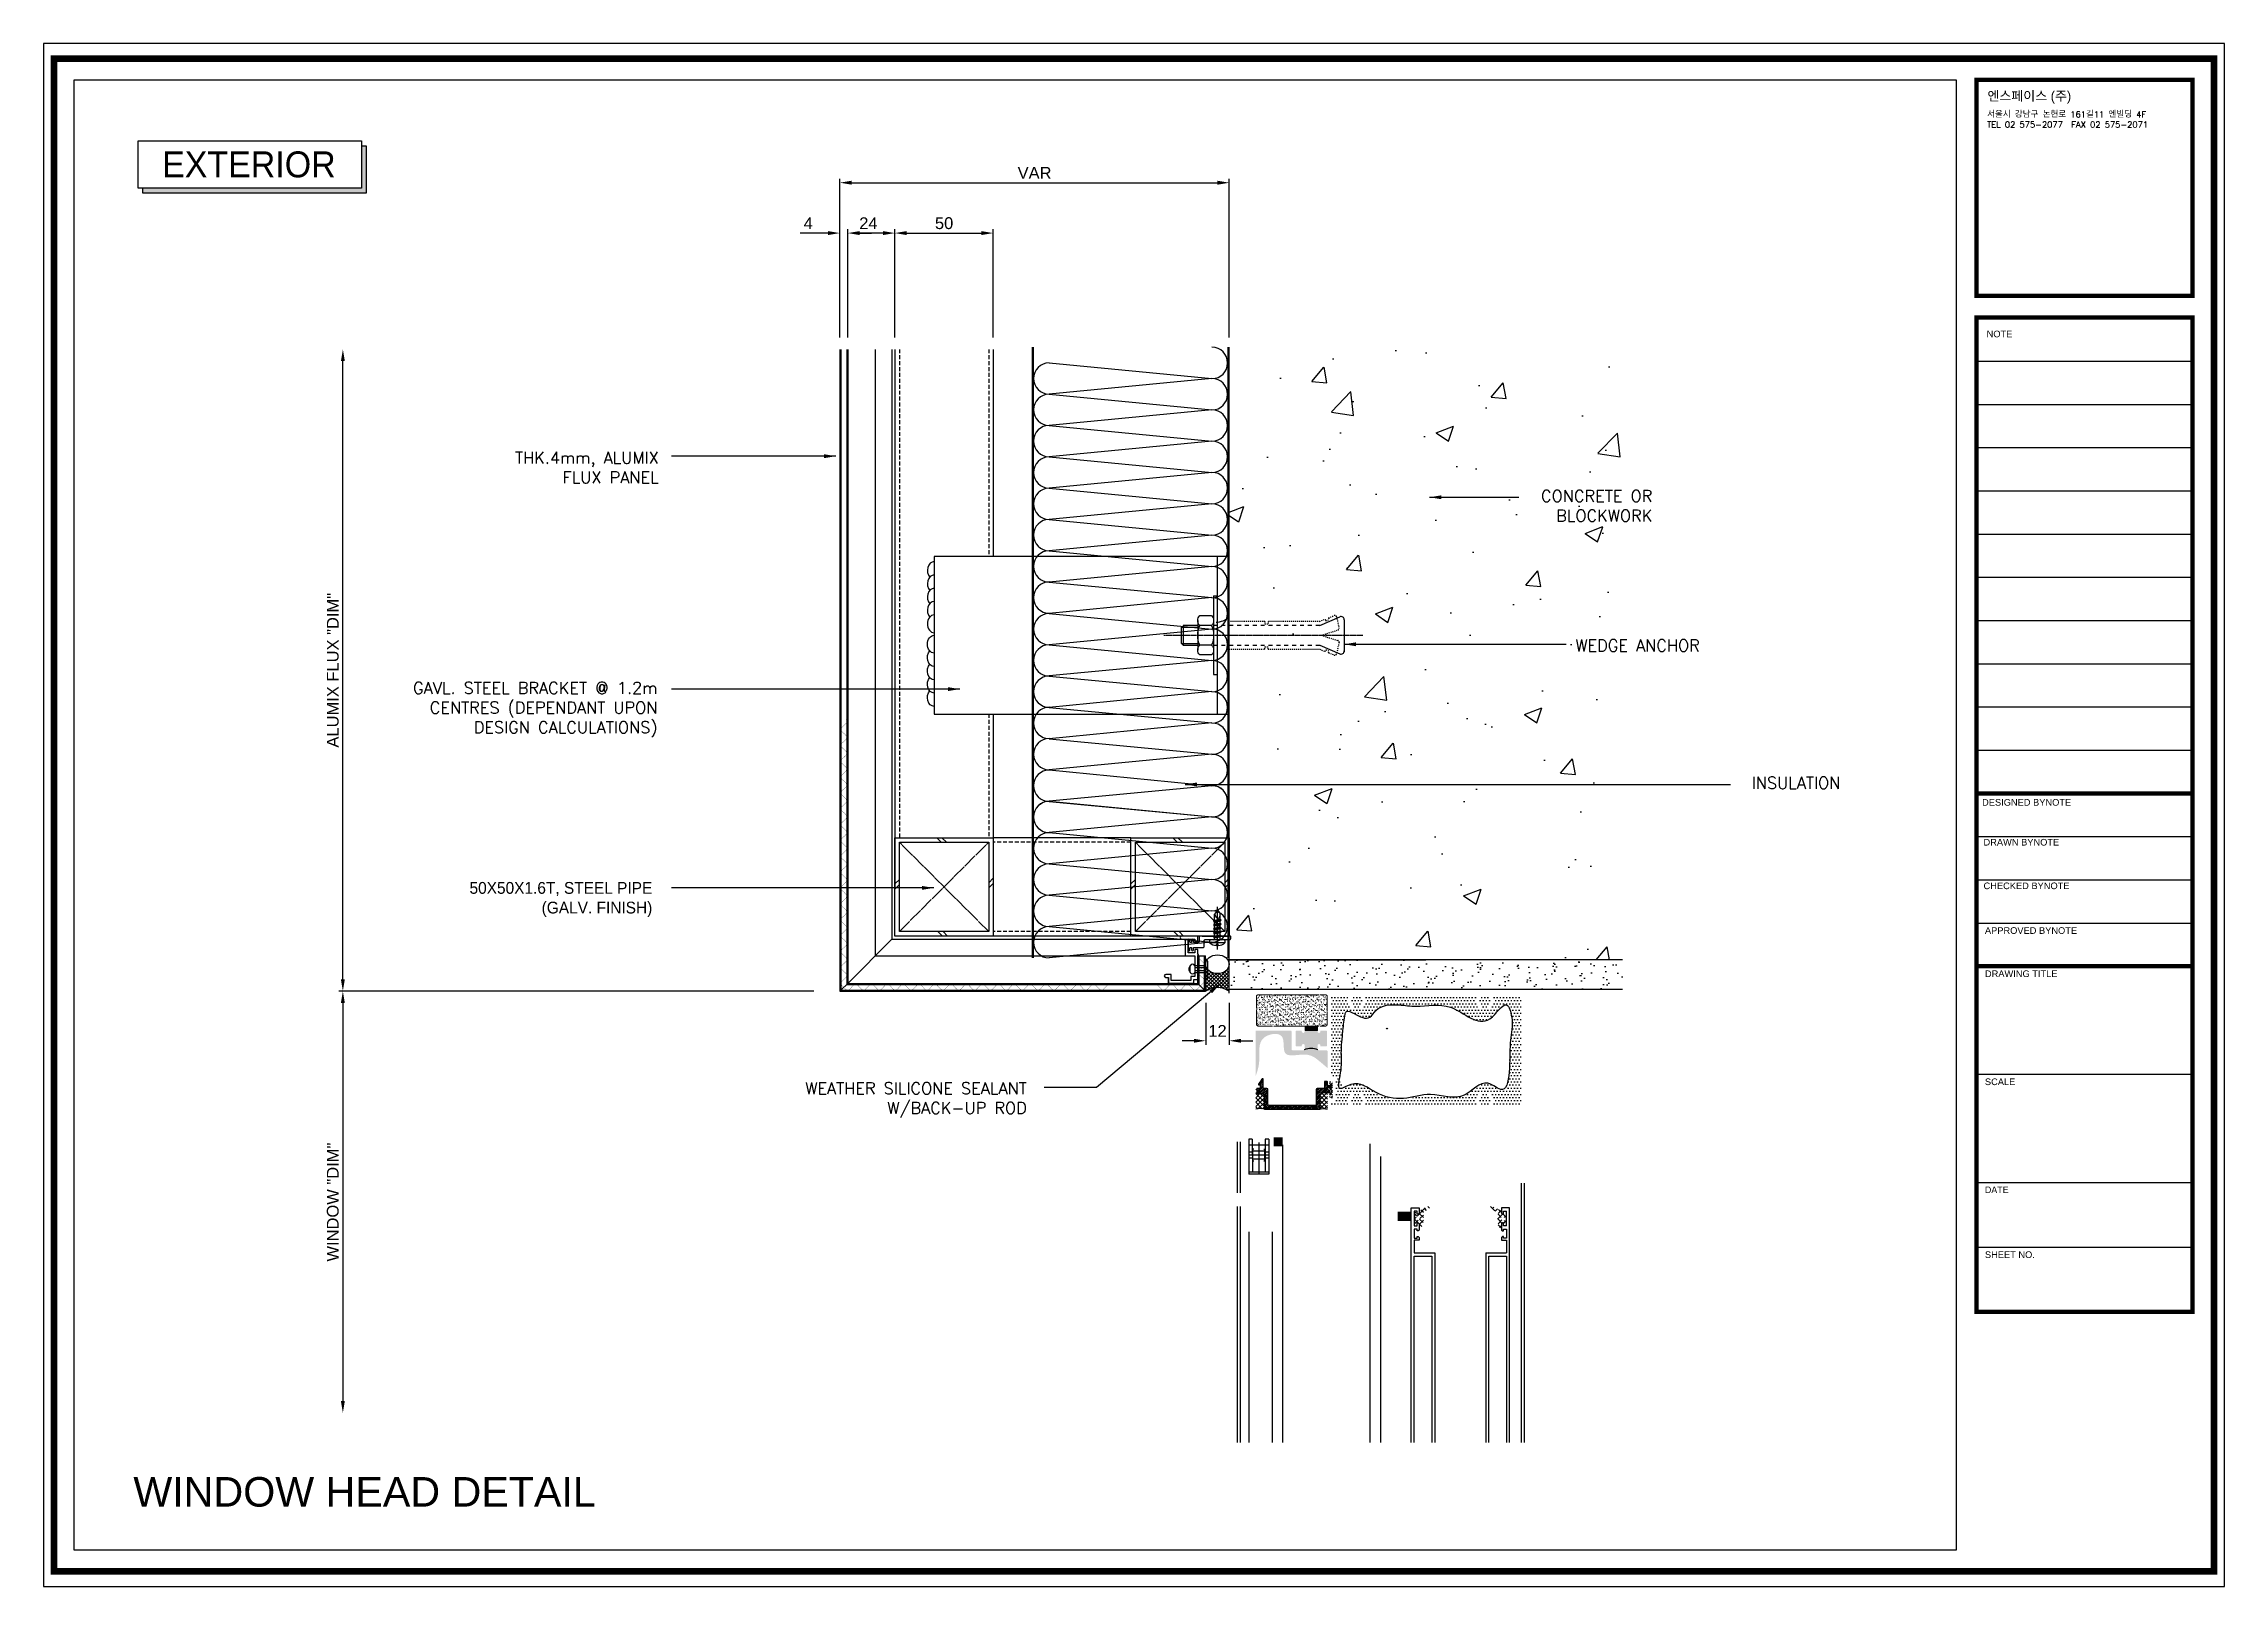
# Model space of a CAD drawing. Header units: millimetres. Extents: x 3549 to 7984, y 668 to 4080.
# Drawn here: x 3549 to 4658, y 1452 to 2236 of the extents above; entities that cross this region are included whole.
import ezdxf

# ---------------------------------------------------------------- set-up
doc = ezdxf.new("R2010")
doc.units = ezdxf.units.MM
for name, pattern in [('A2', [8, 2, -2, 2, -2]), ('C2', [1.125, 0.75, -0.125, 0.125, -0.125]), ('CENTER', [7.75, 7.25, -0.25, 0, -0.25]), ('HIDDEN', [0.375, 0.25, -0.125]), ('HIDDEN2', [1, 0.5, -0.5])]:
    doc.linetypes.add(name, pattern=pattern)
doc.layers.get('Defpoints').update_dxf_attribs({"color": 211})
for name, color, linetype in [('$0$AA-BORD-TEXT', 3, 'Continuous'), ('.1 text box', 7, 'Continuous'), ('2', 2, 'Continuous'), ('252', 252, 'Continuous'), ('3', 3, 'Continuous'), ('4', 4, 'Continuous'), ('6', 6, 'Continuous'), ('8', 8, 'Continuous'), ('A-SECT-WALL', 52, 'Continuous'), ('ACCY', 5, 'Continuous'), ('BOARD', 55, 'Continuous'), ('Bolt', 1, 'Continuous'), ('DIM', 7, 'Continuous'), ('Dims', 1, 'Continuous'), ('FAST', 60, 'Continuous'), ('INS', 2, 'Continuous'), ('nt', 34, 'Continuous'), ('PI', 6, 'Continuous'), ('Structure', 6, 'Continuous'), ('TE 07', 7, 'Continuous'), ('TEXT', 2, 'Continuous')]:
    doc.layers.add(name, color=color, linetype=linetype)
doc.layers.add('1', color=1, linetype='CENTER', lineweight=5)
doc.layers.add('NT Panel', color=7, linetype='Continuous', true_color=0xbfff7f)
doc.layers.add('PANEL', color=9, linetype='Continuous', true_color=0x808080)
doc.styles.add('HGTXT', font='romans.shx', dxfattribs={"bigfont": 'whgtxt.shx'})
doc.styles.add('HY울릉도L', font='Dotum.ttf')
doc.styles.get("Standard").update_dxf_attribs({"font": 'arial.ttf'})
doc.styles.add('style1', font='simplex.shx')
doc.dimstyles.new('Telling', dxfattribs={"dimscale": 2, "dimtxt": 3, "dimasz": 3, "dimexe": 1, "dimexo": 3, "dimgap": 1, "dimtad": 1, "dimdec": 1, "dimrnd": 1, "dimdsep": 46, "dimtxsty": 'Standard', "dimcen": 3, "dimclrd": 1, "dimclre": 1, "dimclrt": 2, "dimadec": 0, "dimazin": 0, "dimtfac": 1, "dimtdec": 1, "dimtofl": 0, "dimtmove": 0, "dimatfit": 0, "dimfxl": 1, "dimtolj": 1, "dimtzin": 0, "dimlwe": -1, "dimarcsym": 0})
pattern_1 = [(45, (-31952.1314, -3202.0882), (-1.122532015, 1.122532015), []), (135, (-31952.1314, -3202.0882), (-1.122532015, -1.122532015), [])]
pattern_2 = [(45, (3586.9927, 319.2297), (-1.3258252, 1.3258252), []), (135, (3586.9927, 319.2297), (-1.3258252, -1.3258252), [])]

msp = doc.modelspace()

# ---------------------------------------------------------------- texts
at = {"layer": 'TEXT', "color": 7, "style": 'HY울릉도L'}
msp.add_text('EXTERIOR', height=13.2, dxfattribs=at).set_placement((3609.28, 2167.82))
at = {"layer": 'TEXT'}
msp.add_text('WINDOW HEAD DETAIL', height=15, dxfattribs=at).set_placement((3594.67, 1492.25))
at = {"layer": 'TEXT', "color": 2, "char_height": 6, "style": 'style1'}
for s, insert, width, attachment_point in [('\\pxqr;THK.4mm, ALUMIX \\PFLUX PANEL', (3861.75, 2028.33), 181.6972, 3), ('CONCRETE OR \\PBLOCKWORK', (4366.97, 2008.89), 147.6327, 3), ('WEDGE ANCHOR', (4327.87, 1932.88), 77.3177, 1), ('\\pxqr;GAVL. STEEL BRACKET @ 1.2m CENTRES (DEPENDANT UPON DESIGN CALCULATIONS)', (3713.47, 1911.31), 147.6327, 1), ('{\\fHY울릉도L|b0|i0|c129|p18;50X50X1.6T, STEEL PIPE \\P(GALV. FINISH)}', (3858.53, 1809.69), 168.5268, 3), ('\\pxqr;WEATHER SILICONE SEALANT\\PW/BACK-UP ROD', (3901.31, 1707.84), 147.6327, 1)]:
    msp.add_mtext(s, dxfattribs=dict(at, insert=insert, width=width, attachment_point=attachment_point))
at = {"layer": 'TEXT', "insert": (4462.57, 1863.07), "char_height": 6, "width": 63.0132, "attachment_point": 3, "style": 'style1'}
msp.add_mtext('INSULATION', dxfattribs=at)

# ---------------------------------------------------------------- blocks, each defined once
blk = doc.blocks.new('*D52')
at = {"layer": 'Defpoints', "color": 0, "transparency": 16777216}
for p in [(3701.2, 2080.4), (3953.9, 2080.4), (3946.6, 1754.2)]:
    blk.add_point(p, dxfattribs=at)
at = {"layer": 'Dims', "color": 1, "lineweight": -2, "transparency": 16777216}
blk.add_line((3701.2, 1760.2), (3701.2, 2074.4), dxfattribs=at)
at = {"layer": 'Dims', "color": 1, "transparency": 16777216}
blk.add_line((3940.6, 1754.2), (3699.2, 1754.2), dxfattribs=at)
for points in [[(3700.2, 2074.4), (3702.2, 2074.4), (3701.2, 2080.4)], [(3700.2, 1760.2), (3702.2, 1760.2), (3701.2, 1754.2)]]:
    blk.add_solid(points, dxfattribs=at)
at = {"layer": 'Dims', "color": 2, "transparency": 16777216, "insert": (3696.1, 1917.3), "char_height": 6, "attachment_point": 5, "rotation": 90}
blk.add_mtext('\\A1;ALUMIX FLUX "DIM"', dxfattribs=at)
blk = doc.blocks.new('*D45')
at = {"layer": 'Defpoints', "color": 0, "transparency": 16777216}
for p in [(4139.9, 1754.2), (4151.9, 1754.2), (4139.9, 1729)]:
    blk.add_point(p, dxfattribs=at)
at = {"layer": 'Dims', "color": 1, "transparency": 16777216}
for p, q in [((4139.9, 1748.2), (4139.9, 1727)), ((4151.9, 1748.2), (4151.9, 1727))]:
    blk.add_line(p, q, dxfattribs=at)
at = {"layer": 'Dims', "color": 1, "lineweight": -2, "transparency": 16777216}
for p, q in [((4133.9, 1729), (4127.9, 1729)), ((4157.9, 1729), (4163.9, 1729))]:
    blk.add_line(p, q, dxfattribs=at)
at = {"layer": 'Dims', "color": 1, "transparency": 16777216}
for points in [[(4133.9, 1730), (4133.9, 1728), (4139.9, 1729)], [(4157.9, 1730), (4157.9, 1728), (4151.9, 1729)]]:
    blk.add_solid(points, dxfattribs=at)
at = {"layer": 'Dims', "color": 2, "transparency": 16777216, "insert": (4145.9, 1734), "char_height": 6, "attachment_point": 5}
blk.add_mtext('\\A1;12', dxfattribs=at)
blk = doc.blocks.new('AL-TEMPLATE')
at = {"color": 9}
for p, q in [((2716.82, 1392.97), (2800.02, 1392.97)), ((2716.82, 1376.33), (2800.02, 1376.33)), ((2716.82, 1359.69), (2800.02, 1359.69)), ((2716.82, 1343.05), (2800.02, 1343.05)), ((2716.82, 1326.41), (2800.02, 1326.41)), ((2716.82, 1309.77), (2800.02, 1309.77)), ((2716.82, 1293.13), (2800.02, 1293.13)), ((2716.82, 1276.49), (2800.02, 1276.49)), ((2716.82, 1259.85), (2800.02, 1259.85)), ((2716.82, 1243.21), (2800.02, 1243.21)), ((2716.82, 1209.93), (2800.02, 1209.93)), ((2716.82, 1193.29), (2800.02, 1193.29)), ((2716.82, 1176.65), (2800.02, 1176.65)), ((2716.82, 1118.41), (2800.02, 1118.41)), ((2716.82, 1076.81), (2800.02, 1076.81)), ((2716.82, 1051.85), (2800.02, 1051.85))]:
    blk.add_line(p, q, dxfattribs=at)
for points, const_width in [([(1976.34, 1509.45), (2808.34, 1509.45), (2808.34, 927.05), (1976.34, 927.05)], 2.5), ([(2716.82, 1501.32), (2800.02, 1501.32), (2800.02, 1418.12), (2716.82, 1418.12)], 1.66), ([(2716.82, 1409.8), (2800.02, 1409.8), (2800.02, 1026.89), (2716.82, 1026.89)], 1.66)]:
    blk.add_lwpolyline(points, close=True, dxfattribs=dict(at, const_width=const_width))
at = {"color": 9, "const_width": 1.66}
for points in [[(2716.82, 1226.57), (2800.02, 1226.57)], [(2716.82, 1160.01), (2800.02, 1160.01)]]:
    blk.add_lwpolyline(points, dxfattribs=at)
at = {"layer": 'nt', "color": 254, "linetype": 'Continuous', "ltscale": 2}
blk.add_lwpolyline([(1972.34, 1515.25), (1972.34, 921.25), (2812.34, 921.25), (2812.34, 1515.25)], close=True, dxfattribs=at)
at = {"layer": 'TE 07'}
blk.add_lwpolyline([(1984.07, 1501.32), (2709.08, 1501.32), (2709.08, 935.18), (1984.07, 935.18)], close=True, dxfattribs=at)
at = {"color": 150, "insert": (2721.06, 1496.93), "char_height": 3.6698, "attachment_point": 1, "style": 'HGTXT'}
blk.add_mtext('{\\fExpo M|b0|i0|c129|p18;엔스페이스 (주)}', dxfattribs=at)
at = {"color": 7, "insert": (2720.94, 1489.17), "char_height": 2.3487, "attachment_point": 1, "style": 'HGTXT'}
blk.add_mtext('서울시 강남구 논현로 161길11 엔빌딩 4F\\PTEL 02 575-2077  FAX 02 575-2071', dxfattribs=at)
at = {"color": 9, "attachment_point": 1}
for s, insert, char_height, width in [('NOTE', (2720.76, 1404.73), 2.556, 438.9676), ('DESIGNED BYNOTE', (2719.01, 1224.39), 2.5559, 438.9676), ('DRAWN BYNOTE', (2719.56, 1209.04), 2.5559, 438.9676), ('CHECKED BYNOTE', (2719.56, 1192.25), 2.5559, 438.9676), ('APPROVED BYNOTE', (2720.1, 1175.04), 2.5559, 438.9676), ('DRAWING TITLE', (2720.1, 1158.4), 2.5559, 438.9675), ('SCALE', (2720.1, 1116.8), 2.556, 438.9675), ('{\\fﾱﾼﾸﾲ|b0|i0|c129|p49;DATE}', (2720.1, 1075.2), 2.5559, 438.9675), ('SHEET NO.', (2720.1, 1050.24), 2.556, 438.9675)]:
    blk.add_mtext(s, dxfattribs=dict(at, insert=insert, char_height=char_height, width=width))
blk = doc.blocks.new('*D32')
at = {"layer": 'Defpoints', "color": 0, "transparency": 16777216}
for p in [(3946.6, 1754.2), (3701.2, 1539.9), (4055.9, 1539.9)]:
    blk.add_point(p, dxfattribs=at)
at = {"layer": 'Dims', "color": 1, "transparency": 16777216}
blk.add_line((3940.6, 1754.2), (3699.2, 1754.2), dxfattribs=at)
at = {"layer": 'Dims', "color": 1, "lineweight": -2, "transparency": 16777216}
blk.add_line((3701.2, 1748.2), (3701.2, 1545.9), dxfattribs=at)
at = {"layer": 'Dims', "color": 1, "transparency": 16777216}
for points in [[(3700.2, 1748.2), (3702.2, 1748.2), (3701.2, 1754.2)], [(3700.2, 1545.9), (3702.2, 1545.9), (3701.2, 1539.9)]]:
    blk.add_solid(points, dxfattribs=at)
at = {"layer": 'Dims', "color": 2, "transparency": 16777216, "insert": (3696.1, 1647), "char_height": 6, "attachment_point": 5, "rotation": 90}
blk.add_mtext('\\A1;WINDOW "DIM"', dxfattribs=at)
blk = doc.blocks.new('50')
at = {"color": 1, "linetype": 'CENTER'}
for p, q in [((-4, -22.7), (-49.4, 22.7)), ((-4, 22.7), (-49.4, -22.7))]:
    blk.add_line(p, q, dxfattribs=at)
at = {"layer": 'PI', "color": 9}
for p, q in [((-31.1, 25), (-28.8, 22.7)), ((-28.5, 25), (-26.2, 22.7)), ((-49.4, 1.2), (-51.7, -1.1)), ((-1.7, 1.8), (-4, -0.5)), ((-49.4, -1.4), (-51.7, -3.7)), ((-1.7, -0.8), (-4, -3.1)), ((-30.5, -22.7), (-28.2, -25)), ((-27.9, -22.7), (-25.6, -25))]:
    blk.add_line(p, q, dxfattribs=at)
at = {"layer": 'PI', "color": 4}
for points in [[(-1.7, -25), (-51.7, -25), (-51.7, 25), (-1.7, 25)], [(-4, -22.7), (-49.4, -22.7), (-49.4, 22.7), (-4, 22.7)]]:
    blk.add_lwpolyline(points, close=True, dxfattribs=at)
blk = doc.blocks.new('*D28')
at = {"layer": 'Defpoints', "color": 0, "transparency": 16777216}
for p in [(3957.9, 2139.5), (3957.9, 2080.4), (3981.9, 2080.4)]:
    blk.add_point(p, dxfattribs=at)
at = {"layer": 'Dims', "color": 1, "transparency": 16777216}
for p, q in [((3957.9, 2086.4), (3957.9, 2141.5)), ((3981.9, 2086.4), (3981.9, 2141.5))]:
    blk.add_line(p, q, dxfattribs=at)
at = {"layer": 'Dims', "color": 1, "lineweight": -2, "transparency": 16777216}
blk.add_line((3975.9, 2139.5), (3963.9, 2139.5), dxfattribs=at)
at = {"layer": 'Dims', "color": 1, "transparency": 16777216}
for points in [[(3963.9, 2140.5), (3963.9, 2138.5), (3957.9, 2139.5)], [(3975.9, 2140.5), (3975.9, 2138.5), (3981.9, 2139.5)]]:
    blk.add_solid(points, dxfattribs=at)
at = {"layer": 'Dims', "color": 2, "transparency": 16777216, "insert": (3968.4, 2144.5), "char_height": 6, "attachment_point": 5}
blk.add_mtext('\\A1;24', dxfattribs=at)
blk = doc.blocks.new('*D29')
at = {"layer": 'Defpoints', "color": 0, "transparency": 16777216}
for p in [(3953.9, 2139.5), (3953.9, 2080.4), (3957.9, 2080.4)]:
    blk.add_point(p, dxfattribs=at)
at = {"layer": 'Dims', "color": 1, "transparency": 16777216}
for p, q in [((3953.9, 2086.4), (3953.9, 2141.5)), ((3957.9, 2086.4), (3957.9, 2141.5))]:
    blk.add_line(p, q, dxfattribs=at)
at = {"layer": 'Dims', "color": 1, "lineweight": -2, "transparency": 16777216}
for p, q in [((3947.9, 2139.5), (3933.7, 2139.5)), ((3963.9, 2139.5), (3969.9, 2139.5))]:
    blk.add_line(p, q, dxfattribs=at)
at = {"layer": 'Dims', "color": 1, "transparency": 16777216}
for points in [[(3947.9, 2140.5), (3947.9, 2138.5), (3953.9, 2139.5)], [(3963.9, 2140.5), (3963.9, 2138.5), (3957.9, 2139.5)]]:
    blk.add_solid(points, dxfattribs=at)
at = {"layer": 'Dims', "color": 2, "transparency": 16777216, "insert": (3937.8, 2144.5), "char_height": 6, "attachment_point": 5}
blk.add_mtext('\\A1;4', dxfattribs=at)
blk = doc.blocks.new('*D30')
at = {"layer": 'Defpoints', "color": 0, "transparency": 16777216}
for p in [(4151.9, 2165.1), (3953.9, 2080.4), (4151.9, 2080.4)]:
    blk.add_point(p, dxfattribs=at)
at = {"layer": 'Dims', "color": 1, "transparency": 16777216}
for p, q in [((3953.9, 2086.4), (3953.9, 2167.1)), ((4151.9, 2086.4), (4151.9, 2167.1))]:
    blk.add_line(p, q, dxfattribs=at)
at = {"layer": 'Dims', "color": 1, "lineweight": -2, "transparency": 16777216}
blk.add_line((3959.9, 2165.1), (4145.9, 2165.1), dxfattribs=at)
at = {"layer": 'Dims', "color": 1, "transparency": 16777216}
for points in [[(3959.9, 2166.1), (3959.9, 2164.1), (3953.9, 2165.1)], [(4145.9, 2166.1), (4145.9, 2164.1), (4151.9, 2165.1)]]:
    blk.add_solid(points, dxfattribs=at)
at = {"layer": 'Dims', "color": 2, "transparency": 16777216, "insert": (4052.9, 2170.1), "char_height": 6, "attachment_point": 5}
blk.add_mtext('\\A1;VAR', dxfattribs=at)
blk = doc.blocks.new('*D31')
at = {"layer": 'Defpoints', "color": 0, "transparency": 16777216}
for p in [(4031.9, 2139.5), (3981.9, 2080.4), (4031.9, 2080.4)]:
    blk.add_point(p, dxfattribs=at)
at = {"layer": 'Dims', "color": 1, "transparency": 16777216}
for p, q in [((3981.9, 2086.4), (3981.9, 2141.5)), ((4031.9, 2086.4), (4031.9, 2141.5))]:
    blk.add_line(p, q, dxfattribs=at)
at = {"layer": 'Dims', "color": 1, "lineweight": -2, "transparency": 16777216}
blk.add_line((3987.9, 2139.5), (4025.9, 2139.5), dxfattribs=at)
at = {"layer": 'Dims', "color": 1, "transparency": 16777216}
for points in [[(3987.9, 2140.5), (3987.9, 2138.5), (3981.9, 2139.5)], [(4025.9, 2140.5), (4025.9, 2138.5), (4031.9, 2139.5)]]:
    blk.add_solid(points, dxfattribs=at)
at = {"layer": 'Dims', "color": 2, "transparency": 16777216, "insert": (4006.9, 2144.5), "char_height": 6, "attachment_point": 5}
blk.add_mtext('\\A1;50', dxfattribs=at)
blk = doc.blocks.new('SLIDE-MOLD')
at = {"layer": '.1 text box', "color": 7, "ltscale": 0.8, "true_color": 0xffffff, "elevation": 0}
blk.add_lwpolyline([(27951.4, 11468.8), (27951.4, 11465.8), (27951.4, 11468.8), (27964.4, 11468.8), (27964.4, 11466.8), (27966.4, 11466.8), (27966.4, 11454.6), (27966.7, 11454.5, -0.679596), (27966.7, 11454.2), (27966.4, 11454.1), (27966.4, 11451.6), (27965.1, 11451.6, -0.414214), (27964.9, 11451.8), (27964.9, 11453.3), (27961.4, 11453.3), (27961.4, 11446.3), (27964.9, 11446.3), (27964.9, 11447.6, -0.414214), (27965.1, 11447.8), (27966.4, 11447.8), (27966.4, 11445.1, -0.414214), (27966.1, 11444.8), (27958.1, 11444.8, -1), (27958.1, 11446.3), (27959.9, 11446.3), (27959.9, 11454.6, -0.414214), (27960.1, 11454.8), (27964.9, 11454.8), (27964.9, 11465.3), (27962.9, 11465.3), (27962.9, 11467.3), (27952.9, 11467.3), (27952.9, 11464.3), (27950.1, 11464.3, -1), (27950.1, 11465.8), (27951.4, 11465.8)], format="xyb", dxfattribs=at)
blk.add_lwpolyline([(27982.9, 11444.8), (27981.9, 11444.8, -0.414214), (27981.6, 11445.1), (27981.6, 11445.1), (27968.6, 11445.1), (27968.6, 11445.1, -0.414214), (27968.4, 11444.8), (27967.4, 11444.8, -0.414214), (27967.1, 11445.1), (27967.1, 11447.6, 0.414214), (27966.6, 11448.1), (27964.4, 11448.1, 0.414214), (27964.2, 11447.9), (27964.2, 11446.9, -1), (27963.2, 11446.9), (27963.2, 11447.9, 0.414214), (27962.9, 11448.1), (27962.6, 11448.1, 0.414214), (27962.4, 11447.9), (27962.4, 11446.9, -1), (27961.4, 11446.9), (27961.4, 11451.8, -1), (27962.4, 11451.8), (27962.4, 11450.9, 0.414214), (27962.6, 11450.6), (27962.9, 11450.6, 0.414214), (27963.2, 11450.9), (27963.2, 11451.8, -1), (27964.2, 11451.8), (27964.2, 11450.9, 0.414214), (27964.4, 11450.6), (27969.1, 11450.6, -0.414214), (27969.6, 11450.1), (27969.6, 11447.1, 0.414214), (27970.1, 11446.6), (27976.1, 11446.6), (27976.4, 11446.3), (27976.7, 11446.6), (27982.6, 11446.6, -0.414214), (27983.1, 11446.1), (27983.1, 11445.1, -0.414214)], format="xyb", close=True, dxfattribs=at)
blk = doc.blocks.new('피스')
at = {"color": 6}
for p, q in [((-4, 1.5), (-4, 1)), ((-4, 1.5), (4, 1.5)), ((-3, 0), (3, 0)), ((-0.4, 2.3), (0.4, 2.3)), ((4, 1.5), (4, 1)), ((2, -1.5), (-2, -2)), ((-1.5, -1.5), (-2, -2)), ((-2, -2), (-1.5, -2.5)), ((-1.5, -3.5), (-2, -4)), ((2, -3.5), (-2, -4)), ((-2, -4), (-1.5, -4.5)), ((-1.5, -5.5), (-2, -6)), ((2, -5.5), (-2, -6)), ((-2, -6), (-1.5, -6.5)), ((-1.5, -7.5), (-2, -8)), ((2, -7.5), (-2, -8)), ((-2, -8), (-1.5, -8.5)), ((-1.5, -9.5), (-2, -10)), ((2, -9.5), (-2, -10)), ((-2, -10), (-1.5, -10.5)), ((-1.5, -0.5), (-1.5, -1.5)), ((1.5, -1), (-1.5, -1.5)), ((1.5, -2), (-1.5, -2.5)), ((-1.5, -2.5), (-1.5, -3.5)), ((1.5, -3), (-1.5, -3.5)), ((1.5, -4), (-1.5, -4.5)), ((-1.5, -4.5), (-1.5, -5.5)), ((1.5, -5), (-1.5, -5.5)), ((1.5, -6), (-1.5, -6.5)), ((-1.5, -6.5), (-1.5, -7.5)), ((1.5, -7), (-1.5, -7.5)), ((1.5, -8), (-1.5, -8.5)), ((-1.5, -8.5), (-1.5, -9.5)), ((1.5, -9), (-1.5, -9.5)), ((1.5, -10), (-1.5, -10.5)), ((-1.5, -10.5), (-1.5, -13.5)), ((1.5, -0.5), (1.5, -1)), ((1.5, -1), (2, -1.5)), ((2, -1.5), (1.5, -2)), ((1.5, -2), (1.5, -3)), ((1.5, -3), (2, -3.5)), ((2, -3.5), (1.5, -4)), ((1.5, -4), (1.5, -5)), ((1.5, -5), (2, -5.5)), ((2, -5.5), (1.5, -6)), ((1.5, -6), (1.5, -7)), ((1.5, -7), (2, -7.5)), ((2, -7.5), (1.5, -8)), ((1.5, -8), (1.5, -9)), ((1.5, -9), (2, -9.5)), ((2, -9.5), (1.5, -10)), ((1.5, -10), (1.5, -13)), ((0, -15), (-1.5, -13.5)), ((-1.3, -13.5), (-1.3, -12)), ((0, -15), (-1.3, -13.5)), ((0, -15), (1.5, -13)), ((1.5, -13), (0.6, -11.5))]:
    blk.add_line(p, q, dxfattribs=at)
at = {"color": 1, "linetype": 'CENTER'}
for p, q in [((-0.5, 3), (-0.4, 2.3)), ((0, 5), (0, -16.8)), ((0.5, 3), (0.4, 2.3))]:
    blk.add_line(p, q, dxfattribs=at)
at = {"color": 6}
for centre, radius, start, end in [((0, -3.1), 6.08, 94.7146, 131.1121), ((-3, 1), 1, 180, 270), ((-2, -0.5), 0.5, 0, 90), ((0, -3.1), 6.08, 48.8879, 85.2854), ((2, -0.5), 0.5, 90, 180), ((3, 1), 1, 270, 0), ((-0.3, -12), 1, 30.0863, 180)]:
    blk.add_arc(centre, radius, start, end, dxfattribs=at)
blk = doc.blocks.new('N-SCREW')
at = {"color": 6}
blk.add_blockref('피스', (17.3, -1), dxfattribs=at)
blk = doc.blocks.new('sandwitch-p')
at = {"layer": 'PANEL'}
for p, q in [((-402.1, 2613.7), (-394.2, 2696.5)), ((-394.2, 2696.5), (-386.2, 2613.7)), ((-386.2, 2613.7), (-378.3, 2696.5)), ((-378.3, 2696.5), (-370.3, 2613.7)), ((-370.3, 2613.7), (-362.4, 2696.5)), ((-362.4, 2696.5), (-354.4, 2613.7)), ((-354.4, 2613.7), (-346.4, 2696.5)), ((-346.4, 2696.5), (-338.5, 2613.7)), ((-338.5, 2613.7), (-330.5, 2696.5)), ((-330.5, 2696.5), (-322.6, 2613.7))]:
    blk.add_line(p, q, dxfattribs=at)
for points in [[(-322.6, 2705.3), (-410.1, 2705.3)], [(-322.6, 2704.8), (-410.1, 2704.8)], [(-322.6, 2605.8), (-410.1, 2605.8)], [(-322.6, 2605.3), (-410.1, 2605.3)]]:
    blk.add_lwpolyline(points, dxfattribs=at)
for centre, start, end in [((-402.1, 2696.5), 0, 180), ((-386.2, 2696.5), 0, 180), ((-370.3, 2696.5), 0, 180), ((-354.4, 2696.5), 0, 180), ((-338.5, 2696.5), 0, 180), ((-394.2, 2613.7), 180, 0), ((-378.3, 2613.7), 180, 0), ((-362.4, 2613.7), 180, 0), ((-346.4, 2613.7), 180, 0), ((-330.5, 2613.7), 180, 0)]:
    blk.add_arc(centre, 7.96, start, end, dxfattribs=at)

# ---------------------------------------------------------------- dimensions: what is measured, and where the dimension line sits
at = {"layer": 'Dims'}
dim = msp.add_linear_dim(base=(4151.87, 2165.14), p1=(3953.87, 2080.39), p2=(4151.87, 2080.39), text='VAR', dimstyle='Telling', dxfattribs=at)
dim.commit()
dim.dimension.update_dxf_attribs({"geometry": '*D30', "text_midpoint": (4052.87, 2170.14)})
for base, p1, p2, picture, middle in [((3953.87, 2139.48), (3957.87, 2080.39), (3953.87, 2080.39), '*D29', (3937.8, 2144.48)), ((4031.87, 2139.48), (3981.87, 2080.39), (4031.87, 2080.39), '*D31', (4006.87, 2144.54))]:
    dim = msp.add_linear_dim(base=base, p1=p1, p2=p2, dimstyle='Telling', dxfattribs=at)
    dim.commit()
    dim.dimension.update_dxf_attribs({"geometry": picture, "text_midpoint": middle})
dim = msp.add_linear_dim(base=(3957.87, 2139.48), p1=(3981.87, 2080.39), p2=(3957.87, 2080.39), dimstyle='Telling', dxfattribs=at)
dim.commit()
dim.dimension.update_dxf_attribs({"geometry": '*D28', "text_midpoint": (3968.37, 2139.48), "dimtype": 160})
for base, p2, angle, text, picture, middle in [((3701.16, 2080.39), (3953.87, 2080.39), 90, 'ALUMIX FLUX "DIM"', '*D52', (3696.11, 1917.28)), ((3701.16, 1539.88), (4055.87, 1539.88), 270, 'WINDOW "DIM"', '*D32', (3696.05, 1647.03))]:
    dim = msp.add_linear_dim(base=base, p1=(3946.65, 1754.17), p2=p2, angle=angle, text=text, dimstyle='Telling', override={"dimse2": 1}, dxfattribs=at)
    dim.commit()
    dim.dimension.update_dxf_attribs({"geometry": picture, "text_midpoint": middle})
dim = msp.add_linear_dim(base=(4139.87, 1728.97), p1=(4151.87, 1754.17), p2=(4139.87, 1754.17), angle=180, dimstyle='Telling', dxfattribs=at)
dim.commit()
dim.dimension.update_dxf_attribs({"geometry": '*D45', "text_midpoint": (4145.87, 1728.97), "dimtype": 160})

# ---------------------------------------------------------------- hatches: boundary and pattern name
at = {"layer": '$0$AA-BORD-TEXT'}
h = msp.add_hatch(dxfattribs=at)
h.set_pattern_fill('ANSI31', color=256, scale=0.2, style=0)
h.set_pattern_definition([(45, (-31952.1314, -3202.08824), (-0.449012806, 0.449012806), [])])
h.paths.add_polyline_path([(4197.58, 1694.17, 0.4142134), (4198.08, 1694.67), (4198.08, 1702.17, -0.4142134), (4198.58, 1702.67), (4203.18, 1702.67), (4203.18, 1703.17), (4201.88, 1704.17), (4201.88, 1704.67, -0.4142136), (4202.38, 1705.17), (4203.58, 1705.17, 1), (4203.58, 1706.17), (4202.39, 1706.17, -0.426008), (4201.87, 1706.67), (4201.87, 1707.94, 0.3752797), (4201.38, 1708.37), (4200.38, 1708.37), (4200.38, 1705.17, -0.4142136), (4199.88, 1704.67), (4196.58, 1704.67, 0.4142134), (4196.08, 1704.17), (4196.08, 1696.67, -0.4142134), (4195.58, 1696.17), (4172.07, 1696.17, -0.4142136), (4171.57, 1696.67), (4171.57, 1704.17, 0.4142136), (4171.07, 1704.67), (4169.58, 1704.67, -0.4142136), (4169.08, 1705.17), (4169.08, 1709.67), (4168.58, 1709.67), (4166.78, 1706.97), (4166.78, 1706.67), (4167.28, 1706.67, -0.4142136), (4167.58, 1706.37), (4167.58, 1705.17, -0.4142136), (4167.08, 1704.67), (4165.87, 1704.67), (4165.87, 1702.17), (4169.07, 1702.17, -0.4142136), (4169.57, 1701.67), (4169.57, 1694.67, 0.4142136), (4170.07, 1694.17)])
at = {"ltscale": 0.5}
h = msp.add_hatch(dxfattribs=at)
h.set_pattern_fill('AR-SAND', color=256, scale=5, angle=-90)
h.set_pattern_definition([(307.5, (-138129.127, 3196235.61), (9.634118845, 0.31496679), [0, -7.6, 0, -8.5, 0, -8.125]), (277.5, (-138129.127, 3196235.61), (14.110730326, -8.848883526), [0, -4.1, 0, -6.85, 0, -2.625]), (237.5, (-138129.127, 3196241.76), (0.028295268, -15.570709309), [0, -2.5, 0, -9, 0, -11.75]), (227.5, (-138129.127, 3196241.76), (4.388377825, -15.030633023), [0, -1.25, 0, -5.9, 0, -6.75])])
h.paths.add_polyline_path([(4351.87, 1755.17), (4351.87, 1770.17), (4151.87, 1770.17), (4151.87, 1755.17)])
h = msp.add_hatch()
h.set_pattern_fill('ANSI37', color=6, scale=0.5, style=0)
h.set_pattern_definition(pattern_1)
h.paths.add_polyline_path([(4201.87, 1701.67, -1), (4202.87, 1701.67), (4202.87, 1700.17), (4204.37, 1700.17), (4204.37, 1708.17), (4202.87, 1708.17), (4202.87, 1706.67, -0.4025167), (4202.39, 1706.17), (4203.58, 1706.17, -1), (4203.58, 1705.17), (4202.38, 1705.17, 0.4142136), (4201.88, 1704.67), (4201.88, 1704.17), (4203.18, 1703.17), (4203.18, 1702.67), (4198.58, 1702.67, 0.4142134), (4198.08, 1702.17), (4198.08, 1694.67, -0.323396), (4197.73, 1694.19, -0.0800891), (4201.87, 1694.17)])
h = msp.add_hatch()
h.set_pattern_fill('ANSI37', color=6, scale=0.5, style=0)
h.set_pattern_definition(pattern_1)
h.paths.add_polyline_path([(4169.57, 1701.67, 0.4142136), (4169.07, 1702.17), (4165.87, 1702.17), (4165.87, 1704.48), (4165.37, 1704.48), (4165.37, 1694.17, -0.1339929), (4169.82, 1694.24, -0.2654604), (4169.57, 1694.67)])
h = msp.add_hatch()
h.set_pattern_fill('ANSI37', color=3, scale=15, style=0)
h.set_pattern_definition(pattern_2)
edge = h.paths.add_edge_path(flags=16)
edge.add_arc((4247.22, 1639.57), 0.3, 70.12924, 180)
edge.add_line((4246.92, 1639.57), (4246.92, 1637.82))
edge.add_arc((4247.22, 1637.82), 0.3, 180, 289.87076)
edge.add_arc((4244.56, 1645.17), 8.12, 289.87076, 298.29301)
edge.add_arc((4247.97, 1638.69), 0.8, 303.16009, 416.83991)
edge.add_arc((4244.56, 1632.21), 8.12, 61.70699, 70.12924)
edge = h.paths.add_edge_path()
edge.add_arc((4250.36, 1641.02), 0.3, 133.03891, 260.40593, ccw=False)
edge.add_line((4250.16, 1641.24), (4253.91, 1644.09))
edge.add_arc((4253.56, 1644.46), 0.5, 313.04826, 486.98223)
edge.add_line((4253.26, 1644.86), (4248.66, 1642.66))
edge.add_arc((4248.87, 1642.21), 0.5, 115.7063, 180)
edge.add_line((4248.37, 1642.21), (4248.37, 1641.42))
edge.add_line((4248.37, 1641.42), (4247.87, 1640.92))
edge.add_line((4247.87, 1640.92), (4247.22, 1640.92))
edge.add_line((4247.22, 1640.92), (4246.99, 1641.77))
edge.add_arc((4246.7, 1641.69), 0.3, 14.99972, 150.0003)
edge.add_line((4246.44, 1641.84), (4246.22, 1641.45))
edge.add_arc((4246.47, 1641.3), 0.3, 150, 180)
edge.add_line((4246.17, 1641.3), (4246.17, 1636.33))
edge.add_arc((4246.47, 1636.33), 0.3, 180, 230)
edge.add_line((4246.28, 1636.1), (4246.68, 1635.76))
edge.add_arc((4246.87, 1635.99), 0.3, 230, 360)
edge.add_line((4247.17, 1635.99), (4247.17, 1636.09))
edge.add_line((4247.17, 1636.09), (4247.17, 1636.42))
edge.add_line((4247.17, 1636.42), (4247.87, 1636.42))
edge.add_line((4247.87, 1636.42), (4248.37, 1635.92))
edge.add_line((4248.37, 1635.92), (4248.37, 1633.69))
edge.add_line((4248.37, 1633.69), (4248.41, 1633.69))
edge.add_arc((4248.41, 1635.19), 1.5, 270, 340.56657)
edge.add_arc((4230.97, 1641.35), 20, 340.56657, 348.39938)
edge.add_line((4250.56, 1637.32), (4250.56, 1640.43))
edge.add_arc((4250.26, 1640.43), 0.3, 0, 80.40593)
h = msp.add_hatch()
h.set_pattern_fill('ANSI37', color=3, scale=15, style=0)
h.set_pattern_definition(pattern_2)
edge = h.paths.add_edge_path(flags=16)
edge.add_arc((4291.53, 1639.57), 0.3, 0, 109.87076)
edge.add_arc((4294.19, 1632.21), 8.12, 109.87076, 118.29301)
edge.add_arc((4290.77, 1638.69), 0.8, 123.16009, 236.83991)
edge.add_arc((4294.19, 1645.17), 8.12, 241.70699, 250.12924)
edge.add_arc((4291.53, 1637.82), 0.3, 250.12924, 360)
edge.add_line((4291.83, 1637.82), (4291.83, 1639.57))
edge = h.paths.add_edge_path()
edge.add_arc((4288.39, 1641.02), 0.3, -80.40593, 46.96109, ccw=False)
edge.add_arc((4288.49, 1640.43), 0.3, 99.59407, 180)
edge.add_line((4288.19, 1640.43), (4288.19, 1637.32))
edge.add_arc((4307.78, 1641.35), 20, 191.60062, 199.43343)
edge.add_arc((4290.34, 1635.19), 1.5, 199.43343, 270)
edge.add_line((4290.34, 1633.69), (4290.37, 1633.69))
edge.add_line((4290.37, 1633.69), (4290.37, 1635.92))
edge.add_line((4290.37, 1635.92), (4290.87, 1636.42))
edge.add_line((4290.87, 1636.42), (4291.57, 1636.42))
edge.add_line((4291.57, 1636.42), (4291.57, 1636.09))
edge.add_line((4291.57, 1636.09), (4291.57, 1635.99))
edge.add_arc((4291.87, 1635.99), 0.3, 180, 310)
edge.add_line((4292.07, 1635.76), (4292.47, 1636.1))
edge.add_arc((4292.27, 1636.33), 0.3, 310, 360)
edge.add_line((4292.57, 1636.33), (4292.57, 1641.3))
edge.add_arc((4292.27, 1641.3), 0.3, 0, 30)
edge.add_line((4292.53, 1641.45), (4292.31, 1641.84))
edge.add_arc((4292.05, 1641.69), 0.3, 29.9997, 165.00028)
edge.add_line((4291.76, 1641.77), (4291.53, 1640.92))
edge.add_line((4291.53, 1640.92), (4290.87, 1640.92))
edge.add_line((4290.87, 1640.92), (4290.37, 1641.42))
edge.add_line((4290.37, 1641.42), (4290.37, 1642.21))
edge.add_arc((4289.87, 1642.21), 0.5, 0, 64.2937)
edge.add_line((4290.09, 1642.66), (4285.49, 1644.86))
edge.add_arc((4285.19, 1644.46), 0.5, 53.01777, 226.95174)
edge.add_line((4284.84, 1644.09), (4288.59, 1641.24))
at = {"layer": '1'}
h = msp.add_hatch(dxfattribs=at)
h.set_pattern_fill('AR-SAND', color=256, style=0)
h.set_pattern_definition([(37.5, (31667.8768, -451670.6508), (-0.062993358, 1.926823769), [0, -1.52, 0, -1.7, 0, -1.625]), (7.5, (31667.8768, -451670.6508), (1.769776705, 2.822146065), [0, -0.82, 0, -1.37, 0, -0.525]), (327.5, (31666.6468, -451670.6508), (3.114141862, 0.0056590535), [0, -0.5, 0, -1.8, 0, -2.35]), (317.5, (31666.6468, -451670.6508), (3.006126605, 0.877675565), [0, -0.25, 0, -1.18, 0, -1.35])])
edge = h.paths.add_edge_path()
edge.add_arc((4200.72, 1737.48), 1, 270, 360)
edge.add_line((4201.72, 1737.48), (4201.72, 1751.38))
edge.add_arc((4200.72, 1751.38), 1, 0, 90)
edge.add_line((4200.72, 1752.38), (4166.66, 1752.38))
edge.add_arc((4166.66, 1751.38), 1, 90, 180)
edge.add_line((4165.66, 1751.38), (4165.66, 1737.48))
edge.add_arc((4166.66, 1737.48), 1, 180, 270)
edge.add_line((4166.66, 1736.48), (4200.72, 1736.48))
h = msp.add_hatch(dxfattribs=at)
h.set_pattern_fill('ANSI31', color=256, scale=3, angle=315, style=0)
h.set_pattern_definition([(0, (39669.68265, 462908.619), (1e-16, -0.375), [])])
h.paths.add_polyline_path([(4196.75, 1734.17), (4190.4, 1734.17), (4190.4, 1736.17), (4193.27, 1736.17), (4193.57, 1735.87), (4193.87, 1736.17), (4196.75, 1736.17)])
at = {"layer": '252'}
msp.add_hatch(color=256, dxfattribs=at).paths.add_polyline_path([(4198.27, 1726.62), (4198.27, 1726.17), (4201.07, 1726.17, 0.4142136), (4201.57, 1726.67), (4201.57, 1733.67, 0.4142136), (4201.07, 1734.17), (4198.27, 1734.17), (4198.27, 1733.72, -1), (4196.77, 1733.72), (4196.77, 1734.17), (4190.27, 1734.17), (4190.27, 1733.72, -1), (4188.77, 1733.72), (4188.77, 1734.17), (4186.07, 1734.17, 0.4142136), (4185.57, 1733.67), (4185.57, 1726.67, 0.4142136), (4186.07, 1726.17), (4188.77, 1726.17), (4188.77, 1726.62, -1), (4190.27, 1726.62), (4190.27, 1724.92, -0.1989124), (4190.05, 1724.39, -0.200897), (4196.99, 1724.39, -0.1989124), (4196.77, 1724.92), (4196.77, 1726.17), (4196.77, 1726.62, -1)])
at = {"layer": '6'}
h = msp.add_hatch(dxfattribs=at)
h.set_pattern_fill('DOTS', color=256, style=0)
h.set_pattern_definition([(0, (-1079.1977, -12057.0903), (0.79375, 1.5875), [0, -1.5875])])
edge = h.paths.add_edge_path(flags=16)
edge.add_spline(control_points=[(4210.76, 1742.55), (4210.26, 1739.8), (4209.5, 1733.29), (4208.81, 1722.65), (4208.51, 1714.83), (4208.42, 1702.22), (4216.77, 1710.36), (4226.66, 1700.84), (4240.45, 1698.46), (4255.1, 1703.78), (4270.95, 1696.77), (4281.14, 1711.43), (4292.89, 1700.17), (4294.85, 1717.68), (4294.19, 1728.39), (4296.67, 1738.48), (4292.68, 1751.51), (4281.8, 1731.83), (4265.56, 1750.03), (4249.65, 1745.69), (4237.33, 1747.6), (4227.63, 1747.3), (4222.94, 1738.97), (4216.93, 1741.77), (4211.8, 1744.98), (4210.84, 1743.01), (4210.76, 1742.55)], knot_values=[0, 0, 0, 0, 8.3639029, 20.0050168, 29.9905783, 38.1238682, 42.1800199, 55.775346, 69.9536358, 83.8740465, 101.0009846, 114.398638, 122.4624564, 133.7410958, 148.2439871, 159.9528147, 166.6078069, 177.5716521, 198.4790084, 216.0315894, 224.6058283, 236.7240476, 241.361913, 249.492277, 253.5986115, 255.0113704, 255.0113704, 255.0113704, 255.0113704], degree=3, periodic=0)
edge = h.paths.add_edge_path()
edge.add_arc((4205.57, 1698.97), 0.5, 270.00111, 360.00202)
edge.add_line((4206.07, 1698.97), (4206.07, 1709.37))
edge.add_arc((4205.57, 1709.37), 0.5, 0.00202, 90.00111)
edge.add_line((4205.57, 1709.87), (4204.07, 1709.87))
edge.add_arc((4204.07, 1710.37), 0.5, 180.00071, 270.00111, ccw=False)
edge.add_line((4203.57, 1710.37), (4203.57, 1752.47))
edge.add_line((4203.57, 1752.47), (4212.26, 1752.47))
edge.add_arc((4212.26, 1751.97), 0.5, -28.43689, 90, ccw=False)
edge.add_arc((4216.87, 1749.47), 4.75, 151.56311, 224.67438)
edge.add_arc((4214.21, 1746.83), 1, 224.67438, 404.67438)
edge.add_arc((4216.87, 1749.47), 2.75, -44.6766, 224.67438, ccw=False)
edge.add_arc((4219.54, 1746.83), 1, 135.3234, 270)
edge.add_line((4219.54, 1745.83), (4219.54, 1745.83))
edge.add_arc((4219.54, 1746.83), 1, 270.00058, 315.3234)
edge.add_arc((4216.87, 1749.47), 4.75, 315.3234, 388.43689)
edge.add_arc((4221.49, 1751.97), 0.5, 90, 208.43689, ccw=False)
edge.add_line((4221.49, 1752.47), (4277.26, 1752.47))
edge.add_arc((4277.26, 1751.97), 0.5, -28.43689, 90, ccw=False)
edge.add_arc((4281.87, 1749.47), 4.75, 151.56311, 224.67438)
edge.add_arc((4279.21, 1746.83), 1, 224.67438, 404.67438)
edge.add_arc((4281.87, 1749.47), 2.75, -44.6766, 224.67438, ccw=False)
edge.add_arc((4284.54, 1746.83), 1, 135.3234, 315.3234)
edge.add_arc((4281.87, 1749.47), 4.75, 315.3234, 388.43689)
edge.add_arc((4286.49, 1751.97), 0.5, 90, 208.43689, ccw=False)
edge.add_line((4286.49, 1752.47), (4300.17, 1752.47))
edge.add_line((4300.17, 1752.47), (4300.17, 1695.87))
edge.add_line((4300.17, 1695.87), (4286.49, 1695.87))
edge.add_arc((4286.49, 1696.37), 0.5, 151.56311, 270, ccw=False)
edge.add_arc((4281.87, 1698.87), 4.75, 331.56311, 404.6766)
edge.add_arc((4284.54, 1701.5), 1, 44.6766, 224.6766)
edge.add_arc((4281.87, 1698.87), 2.75, -224.67438, 44.6766, ccw=False)
edge.add_arc((4279.21, 1701.5), 1, 315.32562, 495.32562)
edge.add_arc((4281.87, 1698.87), 4.75, 135.32562, 208.43689)
edge.add_arc((4277.26, 1696.37), 0.5, -90, 28.43689, ccw=False)
edge.add_line((4277.26, 1695.87), (4221.49, 1695.87))
edge.add_arc((4221.49, 1696.37), 0.5, 151.56311, 270, ccw=False)
edge.add_arc((4216.87, 1698.87), 4.75, 331.56311, 404.6766)
edge.add_arc((4219.54, 1701.5), 1, 44.6766, 224.6766)
edge.add_arc((4216.87, 1698.87), 2.75, -224.67438, 44.6766, ccw=False)
edge.add_arc((4214.21, 1701.5), 1, 315.32562, 495.32562)
edge.add_arc((4216.87, 1698.87), 4.75, 135.32562, 208.43689)
edge.add_arc((4212.26, 1696.37), 0.5, -90, 28.43689, ccw=False)
edge.add_line((4212.26, 1695.87), (4204.07, 1695.87))
edge.add_arc((4204.07, 1696.37), 0.5, 180, 270, ccw=False)
edge.add_line((4203.57, 1696.37), (4203.57, 1697.97))
edge.add_arc((4204.07, 1697.97), 0.5, 90.00111, 180, ccw=False)
edge.add_line((4204.07, 1698.47), (4205.57, 1698.47))
edge = h.paths.add_edge_path()
edge.add_line((4202.87, 1708.17), (4202.87, 1706.17))
edge.add_line((4204.37, 1708.17), (4202.87, 1708.17))
edge.add_line((4204.37, 1700.17), (4204.37, 1708.17))
edge.add_line((4202.87, 1700.17), (4204.37, 1700.17))
edge.add_line((4202.87, 1702.17), (4202.87, 1700.17))
at = {"layer": '8'}
h = msp.add_hatch(dxfattribs=at)
h.set_pattern_fill('AR-SAND', color=256, scale=0.5, style=0)
h.set_pattern_definition([(37.5, (20558.2185, -455769.2085), (-0.031496679, 0.9634118845), [0, -0.76, 0, -0.85, 0, -0.8125]), (7.5, (20558.2185, -455769.2085), (0.8848883526, 1.4110730326), [0, -0.41, 0, -0.685, 0, -0.2625]), (327.5, (20557.6035, -455769.2085), (1.5570709309, 0.0028295268), [0, -0.25, 0, -0.9, 0, -1.175]), (317.5, (20557.6035, -455769.2085), (1.5030633023, 0.4388377825), [0, -0.125, 0, -0.59, 0, -0.675])])
edge = h.paths.add_edge_path()
edge.add_arc((4183.07, 1733.67), 0.5, 0, 90, ccw=False)
edge.add_line((4183.57, 1733.67), (4183.57, 1724.67))
edge.add_arc((4184.07, 1724.67), 0.5, 180, 270)
edge.add_line((4184.07, 1724.17), (4189.52, 1724.17))
edge.add_arc((4189.52, 1724.92), 0.75, 270, 360)
edge.add_line((4190.27, 1724.92), (4190.27, 1726.62))
edge.add_arc((4189.52, 1726.62), 0.75, 0, 180)
edge.add_line((4188.77, 1726.62), (4188.77, 1726.17))
edge.add_line((4188.77, 1726.17), (4186.07, 1726.17))
edge.add_arc((4186.07, 1726.67), 0.5, 180, 270, ccw=False)
edge.add_line((4185.57, 1726.67), (4185.57, 1733.67))
edge.add_arc((4186.07, 1733.67), 0.5, 90, 180, ccw=False)
edge.add_line((4186.07, 1734.17), (4188.77, 1734.17))
edge.add_line((4188.77, 1734.17), (4188.77, 1733.72))
edge.add_arc((4189.52, 1733.72), 0.75, 180, 360)
edge.add_line((4190.27, 1733.72), (4190.27, 1734.17))
edge.add_line((4190.27, 1734.17), (4196.77, 1734.17))
edge.add_line((4196.77, 1734.17), (4196.77, 1733.72))
edge.add_arc((4197.52, 1733.72), 0.75, 180, 360)
edge.add_line((4198.27, 1733.72), (4198.27, 1734.17))
edge.add_line((4198.27, 1734.17), (4201.07, 1734.17))
edge.add_arc((4201.07, 1733.67), 0.5, 0, 90, ccw=False)
edge.add_line((4201.57, 1733.67), (4201.57, 1726.67))
edge.add_arc((4201.07, 1726.67), 0.5, -90, 0, ccw=False)
edge.add_line((4201.07, 1726.17), (4198.27, 1726.17))
edge.add_line((4198.27, 1726.17), (4198.27, 1726.62))
edge.add_arc((4197.52, 1726.62), 0.75, 360, 540)
edge.add_line((4196.77, 1726.62), (4196.77, 1726.17))
edge.add_line((4196.77, 1726.17), (4196.77, 1724.92))
edge.add_arc((4197.52, 1724.92), 0.75, 180, 270)
edge.add_line((4197.52, 1724.17), (4201.37, 1724.17))
edge.add_arc((4201.37, 1723.67), 0.5, 0.00236, 90, ccw=False)
edge.add_line((4201.87, 1723.67), (4201.87, 1715.08))
edge.add_spline(control_points=[(4201.87, 1715.09), (4200.31, 1716.44), (4197.88, 1718.55), (4193.75, 1721.73), (4188.15, 1722.37), (4177.72, 1719.93), (4181.51, 1734.12), (4165.19, 1731.44), (4168.19, 1719.55), (4166.12, 1713.35), (4165.37, 1711.11)], knot_values=[0.0063454, 0.0063454, 0.0063454, 0.0063454, 6.244667, 9.7507185, 15.185216, 23.6789005, 32.504152, 41.4896905, 54.2301204, 61.3886263, 61.3886263, 61.3886263, 61.3886263], degree=3, periodic=0)
edge.add_line((4165.37, 1711.11), (4165.37, 1734.17))
edge.add_line((4165.37, 1734.17), (4183.07, 1734.17))
at = {"layer": 'BOARD'}
h = msp.add_hatch(dxfattribs=at)
h.set_pattern_fill('ANSI37', color=256, scale=0.4, angle=180, style=0)
h.set_pattern_definition([(225, (25045.8359, 32042.5583), (0.898025557, -0.898025557), []), (315, (25045.8359, 32042.5583), (0.898025557, 0.898025557), [])])
edge = h.paths.add_edge_path()
edge.add_ellipse((4145.87, 1767.89), major_axis=(6, 0), ratio=0.7930893, start_angle=180, end_angle=360)
edge.add_line((4151.87, 1767.89), (4151.87, 1754.17))
edge.add_arc((4145.87, 1745.2), 10.79, 416.20705, 483.79295)
edge.add_line((4139.87, 1754.17), (4139.87, 1767.89))
at = {"layer": 'DIM'}
msp.add_hatch(color=6, dxfattribs=at).paths.add_polyline_path([(3712.99, 2183.85), (3710.59, 2183.85), (3710.59, 2162.32), (3599.56, 2162.32), (3599.56, 2159.76), (3712.99, 2159.76)])
at = {"layer": 'Structure'}
h = msp.add_hatch(dxfattribs=at)
h.set_pattern_fill('AR-CONC', color=256, scale=0.5, style=0)
h.set_pattern_definition([(50, (6261.28, -11087.04), (91.09233, -7.96954), [9.525, -104.775]), (355, (6261.28, -11087.04), (-17.6217, 95.5284), [7.62, -83.8203]), (100.45144, (6268.87, -11087.71), (73.4706, 87.5589), [8.095, -89.0451]), (46.1842, (6261.28, -11061.64), (135.5395, -21.0212), [14.2875, -157.1625]), (96.6356, (6272.57, -11063.4), (118.7021, 123.713), [12.1425, -133.5678]), (351.1842, (6261.28, -11061.64), (118.702, 123.713), [11.43, -125.7299]), (21, (6273.98, -11067.99), (75.8072, -51.1326), [9.525, -104.775]), (326, (6273.98, -11067.99), (30.901, 92.094), [7.62, -83.82]), (71.45144, (6280.3, -11072.25), (106.7082, 40.9614), [8.095, -89.045]), (37.5, (6261.28, -11087.043), (1.5443, 42.27752), [0, -82.804, 0, -85.09, 0, -84.1375]), (7.5, (6261.28, -11087.043), (33.40983, 50.09029), [0, -48.514, 0, -80.899, 0, -32.0675]), (327.5, (6232.958, -11087.043), (67.7953, -2.86437), [0, -31.75, 0, -99.06, 0, -131.445]), (317.5, (6220.26, -11087.04), (74.0646, 12.71325), [0, -41.275, 0, -65.786, 0, -93.345])])
h.paths.add_polyline_path([(4151.87, 2080.39), (4351.87, 2080.39), (4351.87, 1770.17), (4151.87, 1770.17)])

# ---------------------------------------------------------------- linework, layer by layer
at = {"layer": '$0$AA-BORD-TEXT'}
msp.add_lwpolyline([(4171.57, 1704.17, 0.4142136), (4171.07, 1704.67), (4169.58, 1704.67, -0.4142136), (4169.08, 1705.17), (4169.08, 1709.67), (4168.58, 1709.67), (4166.78, 1706.97), (4166.78, 1706.67), (4167.28, 1706.67, -0.4142136), (4167.58, 1706.37), (4167.58, 1705.17, -0.4142136), (4167.08, 1704.67), (4165.87, 1704.67), (4165.87, 1702.17), (4169.07, 1702.17, -0.4142136), (4169.57, 1701.67), (4169.57, 1694.67, 0.4142136), (4170.07, 1694.17), (4197.58, 1694.17, 0.4142134), (4198.08, 1694.67), (4198.08, 1702.17, -0.4142134), (4198.58, 1702.67), (4203.18, 1702.67), (4203.18, 1703.17), (4201.88, 1704.17), (4201.88, 1704.67, -0.4142136), (4202.38, 1705.17), (4203.58, 1705.17, 1), (4203.58, 1706.17), (4202.38, 1706.17, -0.4142136), (4201.88, 1706.67), (4201.88, 1707.87, 0.4142136), (4201.38, 1708.37), (4200.38, 1708.37), (4200.38, 1705.17, -0.4142136), (4199.88, 1704.67), (4196.58, 1704.67, 0.4142134), (4196.08, 1704.17), (4196.08, 1696.67, -0.4142134), (4195.58, 1696.17), (4172.07, 1696.17, -0.4142136), (4171.57, 1696.67)], format="xyb", close=True, dxfattribs=at)
at = {"color": 2}
for p, q in [((4145.87, 1895.07), (4145.87, 1975.07)), ((4135.87, 1942.57), (4135.87, 1927.57)), ((4127.68, 1930.9), (4127.68, 1939.24)), ((4127.68, 1939.24), (4135.88, 1939.24)), ((4127.68, 1930.9), (4128.51, 1930.07)), ((4127.68, 1930.9), (4135.87, 1930.9)), ((4128.51, 1940.07), (4128.51, 1930.07)), ((4135.88, 1940.07), (4128.51, 1940.07)), ((4128.51, 1930.07), (4135.87, 1930.07)), ((4142.86, 1940.07), (4136.87, 1940.07)), ((4142.86, 1930.07), (4136.87, 1930.07))]:
    msp.add_line(p, q, dxfattribs=at)
at = {"color": 4}
for p, q in [((4143.87, 1955.07), (4143.87, 1915.07)), ((4143.87, 1955.07), (4145.87, 1955.07)), ((4143.87, 1915.07), (4145.87, 1915.07)), ((4228.87, 1524.88), (4228.87, 1670.17))]:
    msp.add_line(p, q, dxfattribs=at)
msp.add_line((4143.87, 1942.57), (4143.87, 1927.57))
at = {"color": 2, "linetype": 'HIDDEN2'}
for p, q in [((4170.04, 1942.15), (4151.87, 1942.15)), ((4170.04, 1942.15), (4170.04, 1940.9)), ((4170.04, 1940.9), (4171.7, 1940.9)), ((4171.7, 1942.15), (4171.7, 1940.9)), ((4197.87, 1942.15), (4171.7, 1942.15)), ((4197.87, 1942.15), (4200.66, 1943.27)), ((4200.66, 1943.27), (4201.02, 1942.36)), ((4201.02, 1942.36), (4202.72, 1943.05)), ((4202.38, 1943.96), (4205.29, 1945.12)), ((4202.38, 1943.96), (4202.72, 1943.05)), ((4206.42, 1944.53), (4207.7, 1938.73)), ((4198.7, 1935.07), (4207.14, 1937.75)), ((4198.7, 1935.07), (4207.14, 1932.38)), ((4207.7, 1931.41), (4206.42, 1925.61)), ((4151.87, 1927.99), (4170.04, 1927.99)), ((4170.04, 1929.24), (4171.7, 1929.24)), ((4170.04, 1927.99), (4170.04, 1929.24)), ((4171.7, 1927.99), (4171.7, 1929.24)), ((4171.7, 1927.99), (4197.87, 1927.99)), ((4197.87, 1927.99), (4200.66, 1926.87)), ((4200.66, 1926.87), (4201.02, 1927.78)), ((4201.02, 1927.78), (4202.72, 1927.09)), ((4202.38, 1926.18), (4202.72, 1927.09)), ((4202.38, 1926.18), (4205.29, 1925.02))]:
    msp.add_line(p, q, dxfattribs=at)
at = {"color": 3}
for p, q in [((4197.87, 1940.07), (4208.04, 1944.48)), ((4210.37, 1942.95), (4210.37, 1927.19)), ((4197.87, 1930.07), (4208.04, 1925.66)), ((4163.54, 1679), (4161.81, 1679)), ((4161.81, 1679), (4161.81, 1661.27)), ((4171.94, 1675.96), (4161.81, 1675.96)), ((4163.54, 1679), (4163.68, 1662.28)), ((4166.87, 1677.27), (4166.87, 1661.27)), ((4170.21, 1679), (4170.07, 1662.28)), ((4171.94, 1679), (4170.21, 1679)), ((4171.94, 1679), (4171.94, 1661.27)), ((4163.6, 1672.41), (4161.81, 1672.41)), ((4171.94, 1670.89), (4161.81, 1670.89)), ((4163.62, 1669.37), (4161.81, 1669.37)), ((4164.34, 1673.93), (4163.79, 1673.93)), ((4163.79, 1667.85), (4163.79, 1673.93)), ((4169.96, 1672.92), (4163.79, 1672.92)), ((4169.96, 1668.87), (4163.79, 1668.87)), ((4164.34, 1667.85), (4163.79, 1667.85)), ((4169.96, 1673.82), (4169.41, 1673.82)), ((4169.96, 1667.85), (4169.41, 1667.85)), ((4169.96, 1667.85), (4169.96, 1673.93)), ((4171.94, 1669.37), (4170.13, 1669.37)), ((4171.94, 1672.41), (4170.15, 1672.41)), ((4171.94, 1662.28), (4161.81, 1662.28)), ((4171.94, 1661.27), (4161.81, 1661.27)), ((4244.37, 1644.17), (4248.37, 1644.17)), ((4244.37, 1524.88), (4244.37, 1644.17)), ((4245.87, 1642.42), (4245.87, 1634.92)), ((4247.37, 1642.42), (4245.87, 1642.42)), ((4247.37, 1640.92), (4247.37, 1642.42)), ((4248.37, 1641.42), (4247.87, 1640.92)), ((4248.37, 1644.17), (4248.37, 1641.42)), ((4294.37, 1644.17), (4290.37, 1644.17)), ((4290.37, 1644.17), (4290.37, 1641.42)), ((4290.37, 1641.42), (4290.87, 1640.92)), ((4291.37, 1640.92), (4291.37, 1642.42)), ((4291.37, 1642.42), (4292.87, 1642.42)), ((4292.87, 1634.92), (4292.87, 1642.42)), ((4294.37, 1524.88), (4294.37, 1644.17)), ((4245.87, 1634.92), (4247.37, 1634.92)), ((4245.97, 1633.17), (4245.97, 1628.67)), ((4247.37, 1633.17), (4245.97, 1633.17)), ((4247.87, 1640.92), (4247.37, 1640.92)), ((4247.37, 1636.42), (4247.87, 1636.42)), ((4247.37, 1634.92), (4247.37, 1636.42)), ((4247.37, 1632.32), (4247.37, 1633.17)), ((4247.87, 1632.32), (4247.37, 1632.32)), ((4247.87, 1636.42), (4248.37, 1635.92)), ((4248.37, 1632.82), (4247.87, 1632.32)), ((4248.37, 1635.92), (4248.37, 1632.82)), ((4290.87, 1636.42), (4290.37, 1635.92)), ((4290.37, 1635.92), (4290.37, 1632.82)), ((4290.37, 1632.82), (4290.87, 1632.32)), ((4290.87, 1640.92), (4291.37, 1640.92)), ((4291.37, 1636.42), (4290.87, 1636.42)), ((4290.87, 1632.32), (4291.37, 1632.32)), ((4291.37, 1634.92), (4291.37, 1636.42)), ((4292.87, 1634.92), (4291.37, 1634.92)), ((4291.37, 1633.17), (4292.77, 1633.17)), ((4291.37, 1632.32), (4291.37, 1633.17)), ((4292.77, 1633.17), (4292.77, 1628.67)), ((4245.97, 1628.67), (4247.37, 1628.67)), ((4245.97, 1627.67), (4245.97, 1621.17)), ((4248.37, 1627.67), (4245.97, 1627.67)), ((4245.97, 1621.17), (4256.37, 1621.17)), ((4245.97, 1524.88), (4245.97, 1619.47)), ((4245.97, 1619.47), (4254.87, 1619.47)), ((4247.37, 1629.52), (4247.87, 1629.52)), ((4247.37, 1628.67), (4247.37, 1629.52)), ((4247.87, 1629.52), (4248.37, 1629.02)), ((4248.37, 1629.02), (4248.37, 1627.67)), ((4254.87, 1619.47), (4254.87, 1524.88)), ((4256.37, 1621.17), (4256.37, 1524.88)), ((4282.37, 1621.17), (4282.37, 1524.88)), ((4282.37, 1621.17), (4292.77, 1621.17)), ((4283.87, 1619.47), (4292.77, 1619.47)), ((4283.87, 1524.88), (4283.87, 1619.47)), ((4290.87, 1629.52), (4290.37, 1629.02)), ((4290.37, 1629.02), (4290.37, 1627.67)), ((4290.37, 1627.67), (4292.77, 1627.67)), ((4291.37, 1629.52), (4290.87, 1629.52)), ((4291.37, 1628.67), (4291.37, 1629.52)), ((4292.77, 1628.67), (4291.37, 1628.67)), ((4292.77, 1627.67), (4292.77, 1621.17)), ((4292.77, 1619.47), (4292.77, 1524.88))]:
    msp.add_line(p, q, dxfattribs=at)
at = {"color": 1, "linetype": 'C2'}
msp.add_line((4118.7, 1935.07), (4219.95, 1935.07), dxfattribs=at)
at = {"color": 3, "linetype": 'A2'}
for p, q in [((4197.87, 1940.07), (4143.87, 1940.07)), ((4143.87, 1930.07), (4197.87, 1930.07))]:
    msp.add_line(p, q, dxfattribs=at)
at = {"color": 18, "linetype": 'HIDDEN2', "true_color": 0x000000}
msp.add_line((4140.37, 1782.17), (4151.37, 1782.17), dxfattribs=at)
at = {"color": 1, "ltscale": 0.5}
for p, q in [((4151.87, 1770.17), (4251.87, 1770.17)), ((4151.87, 1755.17), (4351.87, 1755.17))]:
    msp.add_line(p, q, dxfattribs=at)
at = {"color": 9}
for p, q in [((4155.87, 1677.67), (4155.87, 1651.7)), ((4157.37, 1677.67), (4157.37, 1651.77)), ((4178.87, 1676.17), (4178.87, 1524.88)), ((4223.57, 1524.88), (4223.57, 1676.67)), ((4300.27, 1656.67), (4300.27, 1524.88)), ((4301.87, 1656.67), (4301.87, 1524.88)), ((4155.87, 1644.83), (4155.87, 1524.88)), ((4157.37, 1644.77), (4157.37, 1524.88)), ((4161.87, 1631.87), (4161.87, 1524.88)), ((4173.87, 1524.88), (4173.87, 1631.87))]:
    msp.add_line(p, q, dxfattribs=at)
at = {"color": 2}
msp.add_lwpolyline([(4142.86, 1940.07, -0.2020726), (4142.86, 1930.07, -0.4041452), (4142.86, 1925.07), (4136.88, 1925.07, -0.4041452), (4136.88, 1930.07, -0.2020726), (4136.88, 1940.07, -0.4041452), (4136.88, 1945.07), (4142.86, 1945.07, -0.4041452)], format="xyb", close=True, dxfattribs=at)
at = {"color": 8}
msp.add_lwpolyline([(4151.87, 1753.17), (4151.88, 1823.17)], dxfattribs=at)
msp.add_arc((4143.56, 1956.62), 15.03, 276.44287, 303.56171, dxfattribs=at)
at = {"color": 2, "linetype": 'HIDDEN2'}
for centre, start, end in [((4205.6, 1944.35), 12.52881, 111.80141), ((4206.89, 1938.55), 287.65012, 12.52881), ((4206.89, 1931.59), 347.47119, 72.34988), ((4205.6, 1925.79), 248.19859, 347.47119)]:
    msp.add_arc(centre, 0.833, start, end, dxfattribs=at)
at = {"color": 3}
for centre, start, end in [((4208.7, 1942.95), 0, 113.42869), ((4208.7, 1927.19), 246.57131, 0)]:
    msp.add_arc(centre, 1.67, start, end, dxfattribs=at)
at = {"color": 6}
for centre, radius, start, end in [((4167.72, 1686.06), 8.45, 73.84052, 106.15405), ((4199.72, 1681.35), 13, 80.4913, 99.5087)]:
    msp.add_arc(centre, radius, start, end, dxfattribs=at)
at = {"layer": '1'}
for p, q in [((4166.66, 1752.38), (4200.72, 1752.38)), ((4165.66, 1737.48), (4165.66, 1751.38)), ((4201.72, 1751.38), (4201.72, 1737.48)), ((4166.66, 1736.48), (4200.72, 1736.48))]:
    msp.add_line(p, q, dxfattribs=at)
msp.add_lwpolyline([(4196.75, 1734.17), (4190.4, 1734.17), (4190.4, 1736.17), (4193.27, 1736.17), (4193.57, 1735.87), (4193.87, 1736.17), (4196.75, 1736.17)], close=True, dxfattribs=at)
for centre, start, end in [((4166.66, 1751.38), 90, 180), ((4200.72, 1751.38), 0, 90), ((4166.66, 1737.48), 180, 270), ((4200.72, 1737.48), 270, 0)]:
    msp.add_arc(centre, 1, start, end, dxfattribs=at)
at = {"layer": '2'}
for p, q in [((4178.87, 1679.57), (4174.57, 1679.57)), ((4178.87, 1679.07), (4174.57, 1679.07)), ((4178.87, 1678.57), (4174.57, 1678.57)), ((4178.87, 1678.07), (4174.57, 1678.07)), ((4178.87, 1677.57), (4174.57, 1677.57)), ((4178.87, 1677.07), (4174.57, 1677.07)), ((4178.87, 1676.57), (4174.57, 1676.57)), ((4178.87, 1676.07), (4174.57, 1676.07)), ((4178.87, 1675.57), (4174.57, 1675.57)), ((4244.37, 1641.67), (4237.57, 1641.67)), ((4244.37, 1641.17), (4237.57, 1641.17)), ((4244.37, 1640.67), (4237.57, 1640.67)), ((4244.37, 1640.17), (4237.57, 1640.17)), ((4244.37, 1639.67), (4237.57, 1639.67)), ((4244.37, 1639.17), (4237.57, 1639.17)), ((4244.37, 1638.67), (4237.57, 1638.67)), ((4244.37, 1638.17), (4237.57, 1638.17)), ((4244.37, 1637.67), (4237.57, 1637.67))]:
    msp.add_line(p, q, dxfattribs=at)
at = {"layer": '3', "color": 4}
for p, q in [((3981.87, 2080.39), (3981.87, 1806.7)), ((4031.87, 2080.39), (4031.87, 1975.06)), ((4031.87, 1895.06), (4031.87, 1832.17)), ((4101.87, 1832.17), (4031.87, 1832.17)), ((4101.87, 1782.17), (4031.87, 1782.17))]:
    msp.add_line(p, q, dxfattribs=at)
at = {"layer": '3'}
msp.add_arc((4193.52, 1716.1), 8.98, 67.28131, 112.71869, dxfattribs=at)
at = {"layer": '6', "start_tangent": (-0.1778941, -0.9840496), "end_tangent": (-0.1778941, -0.9840496)}
msp.add_spline([(4210.76, 1742.55), (4209.68, 1734.25), (4208.85, 1722.64), (4208.52, 1712.66), (4208.11, 1704.7), (4213.67, 1706.77), (4226.61, 1702.63), (4240.49, 1699.7), (4254.26, 1701.69), (4271.39, 1701.35), (4283.34, 1707.4), (4290.73, 1704.17), (4294.29, 1714.87), (4294.89, 1729.36), (4295.47, 1741.05), (4292.9, 1747.19), (4284.43, 1740.22), (4264.35, 1746.03), (4246.8, 1746.54), (4238.25, 1747.2), (4226.47, 1744.38), (4223.31, 1740.98), (4215.39, 1742.81), (4211.41, 1743.8), (4210.76, 1742.55)], degree=3, dxfattribs=at)
at = {"layer": 'A-SECT-WALL', "color": 5}
for p, q in [((3954.37, 2080.39), (3954.37, 1754.67)), ((3957.37, 2080.39), (3957.37, 1757.67)), ((3957.87, 1758.17), (3954.37, 1754.67)), ((3954.37, 1754.67), (4136.37, 1754.67)), ((3957.37, 1757.67), (4133.37, 1757.67))]:
    msp.add_line(p, q, dxfattribs=at)
at = {"layer": 'ACCY', "color": 11}
msp.add_arc((4232.11, 1735.63), 0.462, 202.5, 337.5, dxfattribs=at)
at = {"layer": 'BOARD', "const_width": 0.125}
for points in [[(3955.94, 1756.19), (3955.53, 1756.52), (3955.13, 1756.9), (3954.84, 1757.25), (3954.64, 1757.57), (3954.53, 1757.87), (3954.5, 1758.17), (3954.53, 1758.46), (3954.64, 1758.77), (3954.84, 1759.09), (3955.13, 1759.43), (3955.53, 1759.81), (3955.94, 1760.14), (3956.34, 1760.56), (3956.74, 1760.93), (3957.03, 1761.28), (3957.23, 1761.6), (3957.34, 1761.9), (3957.37, 1762.2), (3957.34, 1762.5), (3957.23, 1762.8), (3957.03, 1763.12), (3956.74, 1763.47), (3956.34, 1763.84), (3955.94, 1764.26), (3955.53, 1764.59), (3955.13, 1764.97), (3954.84, 1765.31), (3954.64, 1765.63), (3954.53, 1765.94), (3954.5, 1766.23), (3954.53, 1766.53), (3954.64, 1766.83), (3954.84, 1767.16), (3955.13, 1767.5), (3955.53, 1767.88), (3955.94, 1768.21), (3956.34, 1768.62), (3956.74, 1769), (3957.03, 1769.35), (3957.23, 1769.67), (3957.34, 1769.97), (3957.37, 1770.27), (3957.34, 1770.56), (3957.23, 1770.87), (3957.03, 1771.19), (3956.74, 1771.53), (3956.34, 1771.91), (3955.94, 1772.33), (3955.53, 1772.66), (3955.13, 1773.03), (3954.84, 1773.38), (3954.64, 1773.7), (3954.53, 1774), (3954.5, 1774.3), (3954.53, 1774.6), (3954.64, 1774.9), (3954.84, 1775.22), (3955.13, 1775.57), (3955.53, 1775.94), (3955.94, 1776.27), (3956.34, 1776.69), (3956.74, 1777.07), (3957.03, 1777.41), (3957.23, 1777.73), (3957.34, 1778.04), (3957.37, 1778.33), (3957.34, 1778.63), (3957.23, 1778.93), (3957.03, 1779.25), (3956.74, 1779.6), (3956.34, 1779.98), (3955.94, 1780.39), (3955.53, 1780.72), (3955.13, 1781.1), (3954.84, 1781.44), (3954.64, 1781.77), (3954.53, 1782.07), (3954.5, 1782.37), (3954.53, 1782.66), (3954.64, 1782.97), (3954.84, 1783.29), (3955.13, 1783.63), (3955.53, 1784.01), (3955.94, 1784.34), (3956.34, 1784.76), (3956.74, 1785.13), (3957.03, 1785.48), (3957.23, 1785.8), (3957.34, 1786.1), (3957.37, 1786.4), (3957.34, 1786.7), (3957.23, 1787), (3957.03, 1787.32), (3956.74, 1787.67), (3956.34, 1788.04), (3955.94, 1788.46), (3955.53, 1788.79), (3955.13, 1789.17), (3954.84, 1789.51), (3954.64, 1789.83), (3954.53, 1790.14), (3954.5, 1790.43), (3954.53, 1790.73), (3954.64, 1791.03), (3954.84, 1791.35), (3955.13, 1791.7), (3955.53, 1792.08), (3955.94, 1792.41), (3956.34, 1792.82), (3956.74, 1793.2), (3957.03, 1793.54), (3957.23, 1793.86), (3957.34, 1794.17), (3957.37, 1794.46), (3957.34, 1794.76), (3957.23, 1795.07), (3957.03, 1795.39), (3956.74, 1795.73), (3956.34, 1796.11), (3955.94, 1796.52), (3955.53, 1796.85), (3955.13, 1797.23), (3954.84, 1797.58), (3954.64, 1797.9), (3954.53, 1798.2), (3954.5, 1798.5), (3954.53, 1798.79), (3954.64, 1799.1), (3954.84, 1799.42), (3955.13, 1799.76), (3955.53, 1800.14), (3955.94, 1800.47), (3956.34, 1800.89), (3956.74, 1801.26), (3957.03, 1801.61), (3957.23, 1801.93), (3957.34, 1802.23), (3957.37, 1802.53), (3957.34, 1802.83), (3957.23, 1803.13), (3957.03, 1803.45), (3956.74, 1803.8), (3956.34, 1804.17), (3955.94, 1804.59), (3955.53, 1804.92), (3955.13, 1805.3), (3954.84, 1805.64), (3954.64, 1805.96), (3954.53, 1806.27), (3954.5, 1806.56), (3954.53, 1806.86), (3954.64, 1807.16), (3954.84, 1807.49), (3955.13, 1807.83), (3955.53, 1808.21), (3955.94, 1808.54), (3956.34, 1808.95), (3956.74, 1809.33), (3957.03, 1809.68), (3957.23, 1810), (3957.34, 1810.3), (3957.37, 1810.6), (3957.34, 1810.89), (3957.23, 1811.2), (3957.03, 1811.52), (3956.74, 1811.86), (3956.34, 1812.24), (3955.94, 1812.66), (3955.53, 1812.99), (3955.13, 1813.36), (3954.84, 1813.71), (3954.64, 1814.03), (3954.53, 1814.33), (3954.5, 1814.63), (3954.53, 1814.93), (3954.64, 1815.23), (3954.84, 1815.55), (3955.13, 1815.9), (3955.53, 1816.27), (3955.94, 1816.6), (3956.34, 1817.02), (3956.74, 1817.4), (3957.03, 1817.74), (3957.23, 1818.06), (3957.34, 1818.37), (3957.37, 1818.66), (3957.34, 1818.96), (3957.23, 1819.26), (3957.03, 1819.58), (3956.74, 1819.93), (3956.34, 1820.31), (3955.94, 1820.72), (3955.53, 1821.05), (3955.13, 1821.43), (3954.84, 1821.77), (3954.64, 1822.1), (3954.53, 1822.4), (3954.5, 1822.7), (3954.53, 1822.99), (3954.64, 1823.3), (3954.84, 1823.62), (3955.13, 1823.96), (3955.53, 1824.34), (3955.94, 1824.67), (3956.34, 1825.09), (3956.74, 1825.46), (3957.03, 1825.81), (3957.23, 1826.13), (3957.34, 1826.43), (3957.37, 1826.73), (3957.34, 1827.03), (3957.23, 1827.33), (3957.03, 1827.65), (3956.74, 1828), (3956.34, 1828.37), (3955.94, 1828.79), (3955.53, 1829.12), (3955.13, 1829.5), (3954.84, 1829.84), (3954.64, 1830.16), (3954.53, 1830.47), (3954.5, 1830.76), (3954.53, 1831.06), (3954.64, 1831.36), (3954.84, 1831.68), (3955.13, 1832.03), (3955.53, 1832.41), (3955.94, 1832.74), (3956.34, 1833.15), (3956.74, 1833.53), (3957.03, 1833.87), (3957.23, 1834.19), (3957.34, 1834.5), (3957.37, 1834.8), (3957.34, 1835.09), (3957.23, 1835.4), (3957.03, 1835.72), (3956.74, 1836.06), (3956.34, 1836.44), (3955.94, 1836.85), (3955.53, 1837.18), (3955.13, 1837.56), (3954.84, 1837.91), (3954.64, 1838.23), (3954.53, 1838.53), (3954.5, 1838.83), (3954.53, 1839.12), (3954.64, 1839.43), (3954.84, 1839.75), (3955.13, 1840.09), (3955.53, 1840.47), (3955.94, 1840.8), (3956.34, 1841.22), (3956.74, 1841.6), (3957.03, 1841.94), (3957.23, 1842.26), (3957.34, 1842.57), (3957.37, 1842.86), (3957.34, 1843.16), (3957.23, 1843.46), (3957.03, 1843.78), (3956.74, 1844.13), (3956.34, 1844.51), (3955.94, 1844.92), (3955.53, 1845.25), (3955.13, 1845.63), (3954.84, 1845.97), (3954.64, 1846.29), (3954.53, 1846.6), (3954.5, 1846.89), (3954.53, 1847.19), (3954.64, 1847.5), (3954.84, 1847.82), (3955.13, 1848.16), (3955.53, 1848.54), (3955.94, 1848.87), (3956.34, 1849.28), (3956.74, 1849.66), (3957.03, 1850.01), (3957.23, 1850.33), (3957.34, 1850.63), (3957.37, 1850.93), (3957.34, 1851.22), (3957.23, 1851.53), (3957.03, 1851.85), (3956.74, 1852.19), (3956.34, 1852.57), (3955.94, 1852.99), (3955.53, 1853.32), (3955.13, 1853.69), (3954.84, 1854.04), (3954.64, 1854.36), (3954.53, 1854.66), (3954.5, 1854.96), (3954.53, 1855.26), (3954.64, 1855.56), (3954.84, 1855.88), (3955.13, 1856.23), (3955.53, 1856.6), (3955.94, 1856.93), (3956.34, 1857.35), (3956.74, 1857.73), (3957.03, 1858.07), (3957.23, 1858.39), (3957.34, 1858.7), (3957.37, 1858.99), (3957.34, 1859.29), (3957.23, 1859.59), (3957.03, 1859.92), (3956.74, 1860.26), (3956.34, 1860.64), (3955.94, 1861.05), (3955.53, 1861.38), (3955.13, 1861.76), (3954.84, 1862.11), (3954.64, 1862.43), (3954.53, 1862.73), (3954.5, 1863.03), (3954.53, 1863.32), (3954.64, 1863.63), (3954.84, 1863.95), (3955.13, 1864.29), (3955.53, 1864.67), (3955.94, 1865), (3956.34, 1865.42), (3956.74, 1865.79), (3957.03, 1866.14), (3957.23, 1866.46), (3957.34, 1866.76), (3957.37, 1867.06), (3957.34, 1867.36), (3957.23, 1867.66), (3957.03, 1867.98), (3956.74, 1868.33), (3956.34, 1868.7), (3955.94, 1869.12), (3955.53, 1869.45), (3955.13, 1869.83), (3954.84, 1870.17), (3954.64, 1870.49), (3954.53, 1870.8), (3954.5, 1871.09), (3954.53, 1871.39), (3954.64, 1871.69), (3954.84, 1872.01), (3955.13, 1872.36), (3955.53, 1872.74), (3955.94, 1873.07), (3956.34, 1873.48), (3956.74, 1873.86), (3957.03, 1874.2), (3957.23, 1874.53), (3957.34, 1874.83), (3957.37, 1875.13), (3957.34, 1875.42), (3957.23, 1875.73), (3957.03, 1876.05), (3956.74, 1876.39), (3956.34, 1876.77), (3955.94, 1877.19), (3955.53, 1877.52), (3955.13, 1877.89), (3954.84, 1878.24), (3954.64, 1878.56), (3954.53, 1878.86), (3954.5, 1879.16), (3954.53, 1879.46), (3954.64, 1879.76), (3954.84, 1880.08), (3955.13, 1880.43), (3955.53, 1880.8), (3955.94, 1881.13), (3956.34, 1881.55), (3956.74, 1881.93), (3957.03, 1882.27), (3957.23, 1882.59), (3957.34, 1882.9), (3957.37, 1883.19), (3957.34, 1883.49), (3957.23, 1883.79), (3957.03, 1884.11), (3956.74, 1884.46), (3956.34, 1884.84), (3955.94, 1885.25), (3955.53, 1885.58), (3955.13, 1885.96), (3954.84, 1886.3), (3954.64, 1886.62), (3954.53, 1886.93), (3954.5, 1887.23), (3954.53, 1887.52), (3954.64, 1887.83), (3954.84, 1888.15), (3955.13, 1888.49), (3955.53, 1888.87), (3955.94, 1889.2), (3956.34, 1889.61), (3956.74, 1889.99), (3957.03, 1890.34), (3957.23, 1890.66), (3957.34, 1890.96), (3957.37, 1891.26), (3957.34, 1891.55), (3957.23, 1891.86), (3957.03, 1892.18)], [(4137.16, 1756.88), (4137.4, 1757.1), (4137.8, 1757.52), (4138.21, 1757.85), (4138.61, 1758.23), (4138.9, 1758.57), (4139.1, 1758.89), (4139.21, 1759.2), (4139.24, 1759.49), (4139.21, 1759.79), (4139.1, 1760.09), (4138.9, 1760.42), (4138.61, 1760.76), (4138.21, 1761.14), (4137.8, 1761.47), (4137.4, 1761.88), (4137, 1762.26), (4136.71, 1762.61), (4136.51, 1762.93), (4136.4, 1763.23), (4136.37, 1763.53), (4136.4, 1763.82), (4136.51, 1764.13), (4136.71, 1764.45), (4137, 1764.79), (4137.4, 1765.17), (4137.8, 1765.59), (4138.21, 1765.92), (4138.61, 1766.29), (4138.9, 1766.64), (4139.1, 1766.96), (4139.21, 1767.26), (4139.24, 1767.56), (4139.21, 1767.86), (4139.1, 1768.16), (4138.9, 1768.48), (4138.61, 1768.83), (4138.21, 1769.2), (4137.8, 1769.53), (4137.4, 1769.95), (4137, 1770.33), (4136.71, 1770.67), (4136.51, 1770.99), (4136.4, 1771.3), (4136.37, 1771.59), (4136.4, 1771.89), (4136.51, 1772.19)], [(3955.9, 1756.24), (3956.23, 1755.83), (3956.6, 1755.43), (3956.95, 1755.13), (3957.27, 1754.94), (3957.57, 1754.83), (3957.87, 1754.79), (3958.17, 1754.83), (3958.47, 1754.94), (3958.79, 1755.13), (3959.14, 1755.43), (3959.51, 1755.83), (3959.84, 1756.24), (3960.26, 1756.63), (3960.64, 1757.04), (3960.98, 1757.33), (3961.3, 1757.52), (3961.61, 1757.63), (3961.9, 1757.67), (3962.2, 1757.63), (3962.5, 1757.52), (3962.83, 1757.33), (3963.17, 1757.04), (3963.55, 1756.63), (3963.96, 1756.24), (3964.29, 1755.83), (3964.67, 1755.43), (3965.02, 1755.13), (3965.34, 1754.94), (3965.64, 1754.83), (3965.94, 1754.79), (3966.23, 1754.83), (3966.54, 1754.94), (3966.86, 1755.13), (3967.2, 1755.43), (3967.58, 1755.83), (3967.91, 1756.24), (3968.33, 1756.63), (3968.7, 1757.04), (3969.05, 1757.33), (3969.37, 1757.52), (3969.67, 1757.63), (3969.97, 1757.67), (3970.27, 1757.63), (3970.57, 1757.52), (3970.89, 1757.33), (3971.24, 1757.04), (3971.61, 1756.63), (3972.03, 1756.24), (3972.36, 1755.83), (3972.74, 1755.43), (3973.08, 1755.13), (3973.4, 1754.94), (3973.71, 1754.83), (3974, 1754.79), (3974.3, 1754.83), (3974.6, 1754.94), (3974.92, 1755.13), (3975.27, 1755.43), (3975.65, 1755.83), (3975.98, 1756.24), (3976.39, 1756.63), (3976.77, 1757.04), (3977.11, 1757.33), (3977.44, 1757.52), (3977.74, 1757.63), (3978.04, 1757.67), (3978.33, 1757.63), (3978.64, 1757.52), (3978.96, 1757.33), (3979.3, 1757.04), (3979.68, 1756.63), (3980.1, 1756.24), (3980.43, 1755.83), (3980.8, 1755.43), (3981.15, 1755.13), (3981.47, 1754.94), (3981.77, 1754.83), (3982.07, 1754.79), (3982.37, 1754.83), (3982.67, 1754.94), (3982.99, 1755.13), (3983.34, 1755.43), (3983.71, 1755.83), (3984.04, 1756.24), (3984.46, 1756.63), (3984.84, 1757.04), (3985.18, 1757.33), (3985.5, 1757.52), (3985.81, 1757.63), (3986.1, 1757.67), (3986.4, 1757.63), (3986.7, 1757.52), (3987.02, 1757.33), (3987.37, 1757.04), (3987.75, 1756.63), (3988.16, 1756.24), (3988.49, 1755.83), (3988.87, 1755.43), (3989.21, 1755.13), (3989.53, 1754.94), (3989.84, 1754.83), (3990.14, 1754.79), (3990.43, 1754.83), (3990.74, 1754.94), (3991.06, 1755.13), (3991.4, 1755.43), (3991.78, 1755.83), (3992.11, 1756.24), (3992.52, 1756.63), (3992.9, 1757.04), (3993.25, 1757.33), (3993.57, 1757.52), (3993.87, 1757.63), (3994.17, 1757.67), (3994.46, 1757.63), (3994.77, 1757.52), (3995.09, 1757.33), (3995.43, 1757.04), (3995.81, 1756.63), (3996.23, 1756.24), (3996.56, 1755.83), (3996.93, 1755.43), (3997.28, 1755.13), (3997.6, 1754.94), (3997.9, 1754.83), (3998.2, 1754.79), (3998.5, 1754.83), (3998.8, 1754.94), (3999.12, 1755.13), (3999.47, 1755.43), (3999.84, 1755.83), (4000.17, 1756.24), (4000.59, 1756.63), (4000.97, 1757.04), (4001.31, 1757.33), (4001.63, 1757.52), (4001.94, 1757.63), (4002.23, 1757.67), (4002.53, 1757.63), (4002.83, 1757.52), (4003.16, 1757.33), (4003.5, 1757.04), (4003.88, 1756.63), (4004.29, 1756.24), (4004.62, 1755.83), (4005, 1755.43), (4005.35, 1755.13), (4005.67, 1754.94), (4005.97, 1754.83), (4006.27, 1754.79), (4006.56, 1754.83), (4006.87, 1754.94), (4007.19, 1755.13), (4007.53, 1755.43), (4007.91, 1755.83), (4008.24, 1756.24), (4008.66, 1756.63), (4009.03, 1757.04), (4009.38, 1757.33), (4009.7, 1757.52), (4010, 1757.63), (4010.3, 1757.67), (4010.6, 1757.63), (4010.9, 1757.52), (4011.22, 1757.33), (4011.57, 1757.04), (4011.94, 1756.63), (4012.36, 1756.24), (4012.69, 1755.83), (4013.07, 1755.43), (4013.41, 1755.13), (4013.73, 1754.94), (4014.04, 1754.83), (4014.33, 1754.79), (4014.63, 1754.83), (4014.93, 1754.94), (4015.25, 1755.13), (4015.6, 1755.43), (4015.98, 1755.83), (4016.31, 1756.24), (4016.72, 1756.63), (4017.1, 1757.04), (4017.44, 1757.33), (4017.77, 1757.52), (4018.07, 1757.63), (4018.37, 1757.67), (4018.66, 1757.63), (4018.97, 1757.52), (4019.29, 1757.33), (4019.63, 1757.04), (4020.01, 1756.63), (4020.43, 1756.24), (4020.76, 1755.83), (4021.13, 1755.43), (4021.48, 1755.13), (4021.8, 1754.94), (4022.1, 1754.83), (4022.4, 1754.79), (4022.7, 1754.83), (4023, 1754.94), (4023.32, 1755.13), (4023.67, 1755.43), (4024.04, 1755.83), (4024.37, 1756.24), (4024.79, 1756.63), (4025.17, 1757.04), (4025.51, 1757.33), (4025.83, 1757.52), (4026.14, 1757.63), (4026.43, 1757.67), (4026.73, 1757.63), (4027.03, 1757.52), (4027.35, 1757.33), (4027.7, 1757.04), (4028.08, 1756.63), (4028.49, 1756.24), (4028.82, 1755.83), (4029.2, 1755.43), (4029.54, 1755.13), (4029.86, 1754.94), (4030.17, 1754.83), (4030.47, 1754.79), (4030.76, 1754.83), (4031.07, 1754.94), (4031.39, 1755.13), (4031.73, 1755.43), (4032.11, 1755.83), (4032.44, 1756.24), (4032.85, 1756.63), (4033.23, 1757.04), (4033.58, 1757.33), (4033.9, 1757.52), (4034.2, 1757.63), (4034.5, 1757.67), (4034.79, 1757.63), (4035.1, 1757.52), (4035.42, 1757.33), (4035.76, 1757.04), (4036.14, 1756.63), (4036.56, 1756.24), (4036.89, 1755.83), (4037.27, 1755.43), (4037.61, 1755.13), (4037.93, 1754.94), (4038.24, 1754.83), (4038.53, 1754.79), (4038.83, 1754.83), (4039.13, 1754.94), (4039.45, 1755.13), (4039.8, 1755.43), (4040.18, 1755.83), (4040.51, 1756.24), (4040.92, 1756.63), (4041.3, 1757.04), (4041.64, 1757.33), (4041.96, 1757.52), (4042.27, 1757.63), (4042.56, 1757.67), (4042.86, 1757.63), (4043.17, 1757.52), (4043.49, 1757.33), (4043.83, 1757.04), (4044.21, 1756.63), (4044.62, 1756.24), (4044.95, 1755.83), (4045.33, 1755.43), (4045.68, 1755.13), (4046, 1754.94), (4046.3, 1754.83), (4046.6, 1754.79), (4046.89, 1754.83), (4047.2, 1754.94), (4047.52, 1755.13), (4047.86, 1755.43), (4048.24, 1755.83), (4048.57, 1756.24), (4048.99, 1756.63), (4049.36, 1757.04), (4049.71, 1757.33), (4050.03, 1757.52), (4050.33, 1757.63), (4050.63, 1757.67), (4050.93, 1757.63), (4051.23, 1757.52), (4051.55, 1757.33), (4051.9, 1757.04), (4052.27, 1756.63), (4052.69, 1756.24), (4053.02, 1755.83), (4053.4, 1755.43), (4053.74, 1755.13), (4054.06, 1754.94), (4054.37, 1754.83), (4054.66, 1754.79), (4054.96, 1754.83), (4055.26, 1754.94), (4055.59, 1755.13), (4055.93, 1755.43), (4056.31, 1755.83), (4056.64, 1756.24), (4057.05, 1756.63), (4057.43, 1757.04), (4057.78, 1757.33), (4058.1, 1757.52), (4058.4, 1757.63), (4058.7, 1757.67), (4058.99, 1757.63), (4059.3, 1757.52), (4059.62, 1757.33), (4059.96, 1757.04), (4060.34, 1756.63), (4060.76, 1756.24), (4061.09, 1755.83), (4061.46, 1755.43), (4061.81, 1755.13), (4062.13, 1754.94), (4062.43, 1754.83), (4062.73, 1754.79), (4063.03, 1754.83), (4063.33, 1754.94), (4063.65, 1755.13), (4064, 1755.43), (4064.37, 1755.83), (4064.7, 1756.24), (4065.12, 1756.63), (4065.5, 1757.04), (4065.84, 1757.33), (4066.16, 1757.52), (4066.47, 1757.63), (4066.76, 1757.67), (4067.06, 1757.63), (4067.36, 1757.52), (4067.68, 1757.33), (4068.03, 1757.04), (4068.41, 1756.63), (4068.82, 1756.24), (4069.15, 1755.83), (4069.53, 1755.43), (4069.87, 1755.13), (4070.2, 1754.94), (4070.5, 1754.83), (4070.8, 1754.79), (4071.09, 1754.83), (4071.4, 1754.94), (4071.72, 1755.13), (4072.06, 1755.43), (4072.44, 1755.83), (4072.77, 1756.24), (4073.19, 1756.63), (4073.56, 1757.04), (4073.91, 1757.33), (4074.23, 1757.52), (4074.53, 1757.63), (4074.83, 1757.67), (4075.13, 1757.63), (4075.43, 1757.52), (4075.75, 1757.33), (4076.1, 1757.04), (4076.47, 1756.63), (4076.89, 1756.24), (4077.22, 1755.83), (4077.6, 1755.43), (4077.94, 1755.13), (4078.26, 1754.94), (4078.57, 1754.83), (4078.86, 1754.79), (4079.16, 1754.83), (4079.46, 1754.94), (4079.78, 1755.13), (4080.13, 1755.43), (4080.51, 1755.83), (4080.84, 1756.24), (4081.25, 1756.63), (4081.63, 1757.04), (4081.97, 1757.33), (4082.29, 1757.52), (4082.6, 1757.63), (4082.9, 1757.67), (4083.19, 1757.63), (4083.5, 1757.52), (4083.82, 1757.33), (4084.16, 1757.04), (4084.54, 1756.63), (4084.95, 1756.24), (4085.28, 1755.83), (4085.66, 1755.43), (4086.01, 1755.13), (4086.33, 1754.94), (4086.63, 1754.83), (4086.93, 1754.79), (4087.22, 1754.83), (4087.53, 1754.94), (4087.85, 1755.13), (4088.19, 1755.43), (4088.57, 1755.83), (4088.9, 1756.24), (4089.32, 1756.63), (4089.69, 1757.04), (4090.04, 1757.33), (4090.36, 1757.52), (4090.66, 1757.63), (4090.96, 1757.67), (4091.26, 1757.63), (4091.56, 1757.52), (4091.88, 1757.33)], [(4115.3, 1757.33), (4115.65, 1757.04), (4116.03, 1756.63), (4116.44, 1756.24), (4116.77, 1755.83), (4117.15, 1755.43), (4117.49, 1755.13), (4117.81, 1754.94), (4118.12, 1754.83), (4118.42, 1754.79), (4118.71, 1754.83), (4119.02, 1754.94), (4119.34, 1755.13), (4119.68, 1755.43), (4120.06, 1755.83), (4120.39, 1756.24), (4120.8, 1756.63), (4121.18, 1757.04), (4121.53, 1757.33), (4121.85, 1757.52), (4122.15, 1757.63), (4122.45, 1757.67), (4122.74, 1757.63), (4123.05, 1757.52), (4123.37, 1757.33), (4123.71, 1757.04), (4124.09, 1756.63), (4124.51, 1756.24), (4124.84, 1755.83), (4125.22, 1755.43), (4125.56, 1755.13), (4125.88, 1754.94), (4126.19, 1754.83), (4126.48, 1754.79), (4126.78, 1754.83), (4127.08, 1754.94), (4127.4, 1755.13), (4127.75, 1755.43), (4128.12, 1755.83), (4128.46, 1756.24), (4128.87, 1756.63), (4129.25, 1757.04), (4129.59, 1757.33), (4129.91, 1757.52), (4130.22, 1757.63), (4130.51, 1757.67), (4130.81, 1757.63), (4131.12, 1757.52), (4131.44, 1757.33), (4131.78, 1757.04), (4132.16, 1756.63), (4132.57, 1756.24), (4132.9, 1755.83), (4133.28, 1755.43), (4133.63, 1755.13), (4133.95, 1754.94), (4134.25, 1754.83), (4134.55, 1754.79), (4134.84, 1754.83), (4135.15, 1754.94), (4135.47, 1755.13), (4135.81, 1755.43), (4136.19, 1755.83), (4136.52, 1756.24), (4136.94, 1756.63)]]:
    msp.add_lwpolyline(points, dxfattribs=at)
at = {"layer": 'BOARD'}
msp.add_arc((4145.87, 1745.2), 10.79, 56.20705, 123.79295, dxfattribs=at)
msp.add_ellipse((4145.87, 1767.89), major_axis=(6, 0), ratio=0.7930893, dxfattribs=at)
at = {"layer": 'Bolt'}
for p, q in [((4132.05, 1763.67), (4132.05, 1767.17)), ((4134.37, 1767.17, 0), (4139.87, 1767.17, 0)), ((4134.37, 1766.17, 0), (4139.87, 1766.17, 0)), ((4134.37, 1764.67, 0), (4139.87, 1764.67, 0)), ((4134.37, 1763.67, 0), (4139.87, 1763.67, 0)), ((4140.92, 1761.57), (4140.92, 1769.27))]:
    msp.add_line(p, q, dxfattribs=at)
at = {"layer": 'Bolt', "linetype": 'Continuous', "ltscale": 3}
for p, q in [((4134.37, 1767.17, 0), (4134.37, 1763.67, 0)), ((4139.87, 1770.32), (4139.87, 1760.52))]:
    msp.add_line(p, q, dxfattribs=at)
at = {"layer": 'Bolt'}
for centre, radius, start, end in [((4133.56, 1765.42), 2.2, 133.00287, 226.99713), ((4133.21, 1766.57, 0), 1.3, 27.34705, 152.65295), ((4133.21, 1764.27, 0), 1.3, 207.34705, 332.65295), ((4139.87, 1769.27), 1.05, 0, 90), ((4139.87, 1761.57), 1.05, 270, 0)]:
    msp.add_arc(centre, radius, start, end, dxfattribs=at)
at = {"layer": 'DIM', "color": 6}
msp.add_lwpolyline([(3597.16, 2186.41), (3710.59, 2186.41), (3710.59, 2162.32), (3597.16, 2162.32)], close=True, dxfattribs=at)
msp.add_lwpolyline([(3710.59, 2183.85), (3712.99, 2183.85), (3712.99, 2159.76), (3599.56, 2159.76), (3599.56, 2162.32)], dxfattribs=at)
at = {"layer": 'FAST', "color": 61}
msp.add_lwpolyline([(4151.87, 1975.07), (4001.87, 1975.06), (4001.87, 1895.06), (4151.87, 1895.07)], close=True, dxfattribs=at)
at = {"layer": 'INS'}
for centre, major_axis, start_param, end_param in [((4001.87, 1968), (0, 4.52), 0, 2.4188584), ((4001.87, 1961.23), (0, 4.52), 0, 2.4188584), ((4001.87, 1954.46), (0, 4.52), 0, 2.4188584), ((4001.87, 1947.69), (0, 4.52), 0, 2.4188584), ((4001.87, 1940.91), (0, -4.52), 3.1415927, 6.2831853)]:
    msp.add_ellipse(centre, major_axis=major_axis, ratio=0.7728374, start_param=start_param, end_param=end_param, dxfattribs=at)
at = {"layer": 'INS', "extrusion": (0, 0, -1)}
for centre, end_param in [((4001.87, 1930.55), 6.2831853), ((4001.87, 1923.78), 5.5604511), ((4001.87, 1917), 5.5604511), ((4001.87, 1910.23), 5.5604511), ((4001.87, 1903.46), 5.5604511)]:
    msp.add_ellipse(centre, major_axis=(0, 4.52), ratio=0.7728374, start_param=3.1415927, end_param=end_param, dxfattribs=at)
at = {"layer": 'NT Panel', "color": 30, "true_color": 0xff7f00}
for p, q in [((3953.87, 2080.39), (3953.87, 1754.17)), ((3957.87, 2080.39), (3957.87, 1758.17)), ((4135.87, 1772.17), (4139.87, 1772.17)), ((4135.87, 1758.17), (4135.87, 1772.17)), ((4139.87, 1754.17), (4139.87, 1772.17)), ((3953.87, 1754.17), (4136.87, 1754.17)), ((3957.87, 1758.17), (4132.87, 1758.17)), ((4115.87, 1758.17), (4135.87, 1758.17)), ((4115.87, 1754.17), (4139.87, 1754.17))]:
    msp.add_line(p, q, dxfattribs=at)
at = {"layer": 'NT Panel', "color": 9}
for p, q in [((3971.87, 2080.39), (3971.87, 1772.17)), ((3980.37, 2080.39), (3980.37, 1780.67)), ((3980.37, 1780.67), (3957.87, 1758.17)), ((3980.37, 1780.67), (4132.87, 1780.67)), ((3971.87, 1772.17), (4132.87, 1772.17))]:
    msp.add_line(p, q, dxfattribs=at)
at = {"layer": 'NT Panel', "color": 5, "true_color": 0x0000ff}
for p, q in [((4136.37, 1772.17), (4136.37, 1757.67)), ((4139.37, 1754.67), (4139.37, 1772.17)), ((4115.87, 1757.67), (4136.37, 1757.67)), ((4115.87, 1754.67), (4139.37, 1754.67)), ((4139.37, 1754.67), (4135.87, 1758.17))]:
    msp.add_line(p, q, dxfattribs=at)
at = {"layer": 'PI', "color": 5, "linetype": 'HIDDEN', "ltscale": 8}
for p, q in [((3984.17, 2080.39), (3984.17, 1832.17)), ((4029.57, 2080.39), (4029.57, 1975.06)), ((4029.57, 1895.06), (4029.57, 1832.17)), ((4101.87, 1829.87), (4031.87, 1829.87)), ((4101.87, 1784.47), (4031.87, 1784.47))]:
    msp.add_line(p, q, dxfattribs=at)
at = {"layer": 'Structure'}
for p, q in [((4151.87, 1770.17), (4151.87, 2080.39)), ((4351.87, 1770.17), (4151.87, 1770.17))]:
    msp.add_line(p, q, dxfattribs=at)

# ---------------------------------------------------------------- block references
for name, p, rotation in [('sandwitch-p', (1446.59, 1671.39), 270), ('sandwitch-p', (1446.59, 1591.81), 270), ('sandwitch-p', (1446.59, 1512.23), 270), ('sandwitch-p', (1446.59, 1448.57), 270), ('N-SCREW', (4163.12, 1779.34), 180)]:
    msp.add_blockref(name, p, dxfattribs=dict(rotation=rotation))
at = {"layer": '4', "xscale": 1.32, "yscale": 1.32, "zscale": 1.32}
msp.add_blockref('AL-TEMPLATE', (945.56, 235.66), dxfattribs=at)
at = {"layer": '4', "rotation": 270}
for p in [(4006.87, 1780.49), (4126.87, 1780.49)]:
    msp.add_blockref('50', p, dxfattribs=at)
at = {"layer": 'TEXT', "xscale": -1, "rotation": 180}
msp.add_blockref('SLIDE-MOLD', (-23830.49, 13227.01, 0), dxfattribs=at)

msp.set_redraw_order([(e.dxf.handle, doc.entitydb.next_handle()) for e in msp.query("TEXT MTEXT ATTDEF DIMENSION ARC_DIMENSION")])  # texts and dimensions are drawn at this point

# ---------------------------------------------------------------- leaders
at = {"layer": 'Dims'}
for points in [[(3951.87, 2026.1), (3868.33, 2026.1)], [(4253.75, 2005.23), (4299.07, 2005.23)], [(4210.37, 1930.51), (4323.1, 1930.51)], [(4014.9, 1907.72), (3868.33, 1907.72)], [(4129.5, 1859.27), (4406.74, 1859.27)], [(4001.61, 1806.7), (3868.33, 1806.7)], [(4147.06, 1757.74), (4084.41, 1705.21), (4057.78, 1705.21)]]:
    msp.add_leader(points, dimstyle='Telling', override={"dimgap": 1, "dimtad": 0}, dxfattribs=at)

doc.saveas('drawing.dxf')
